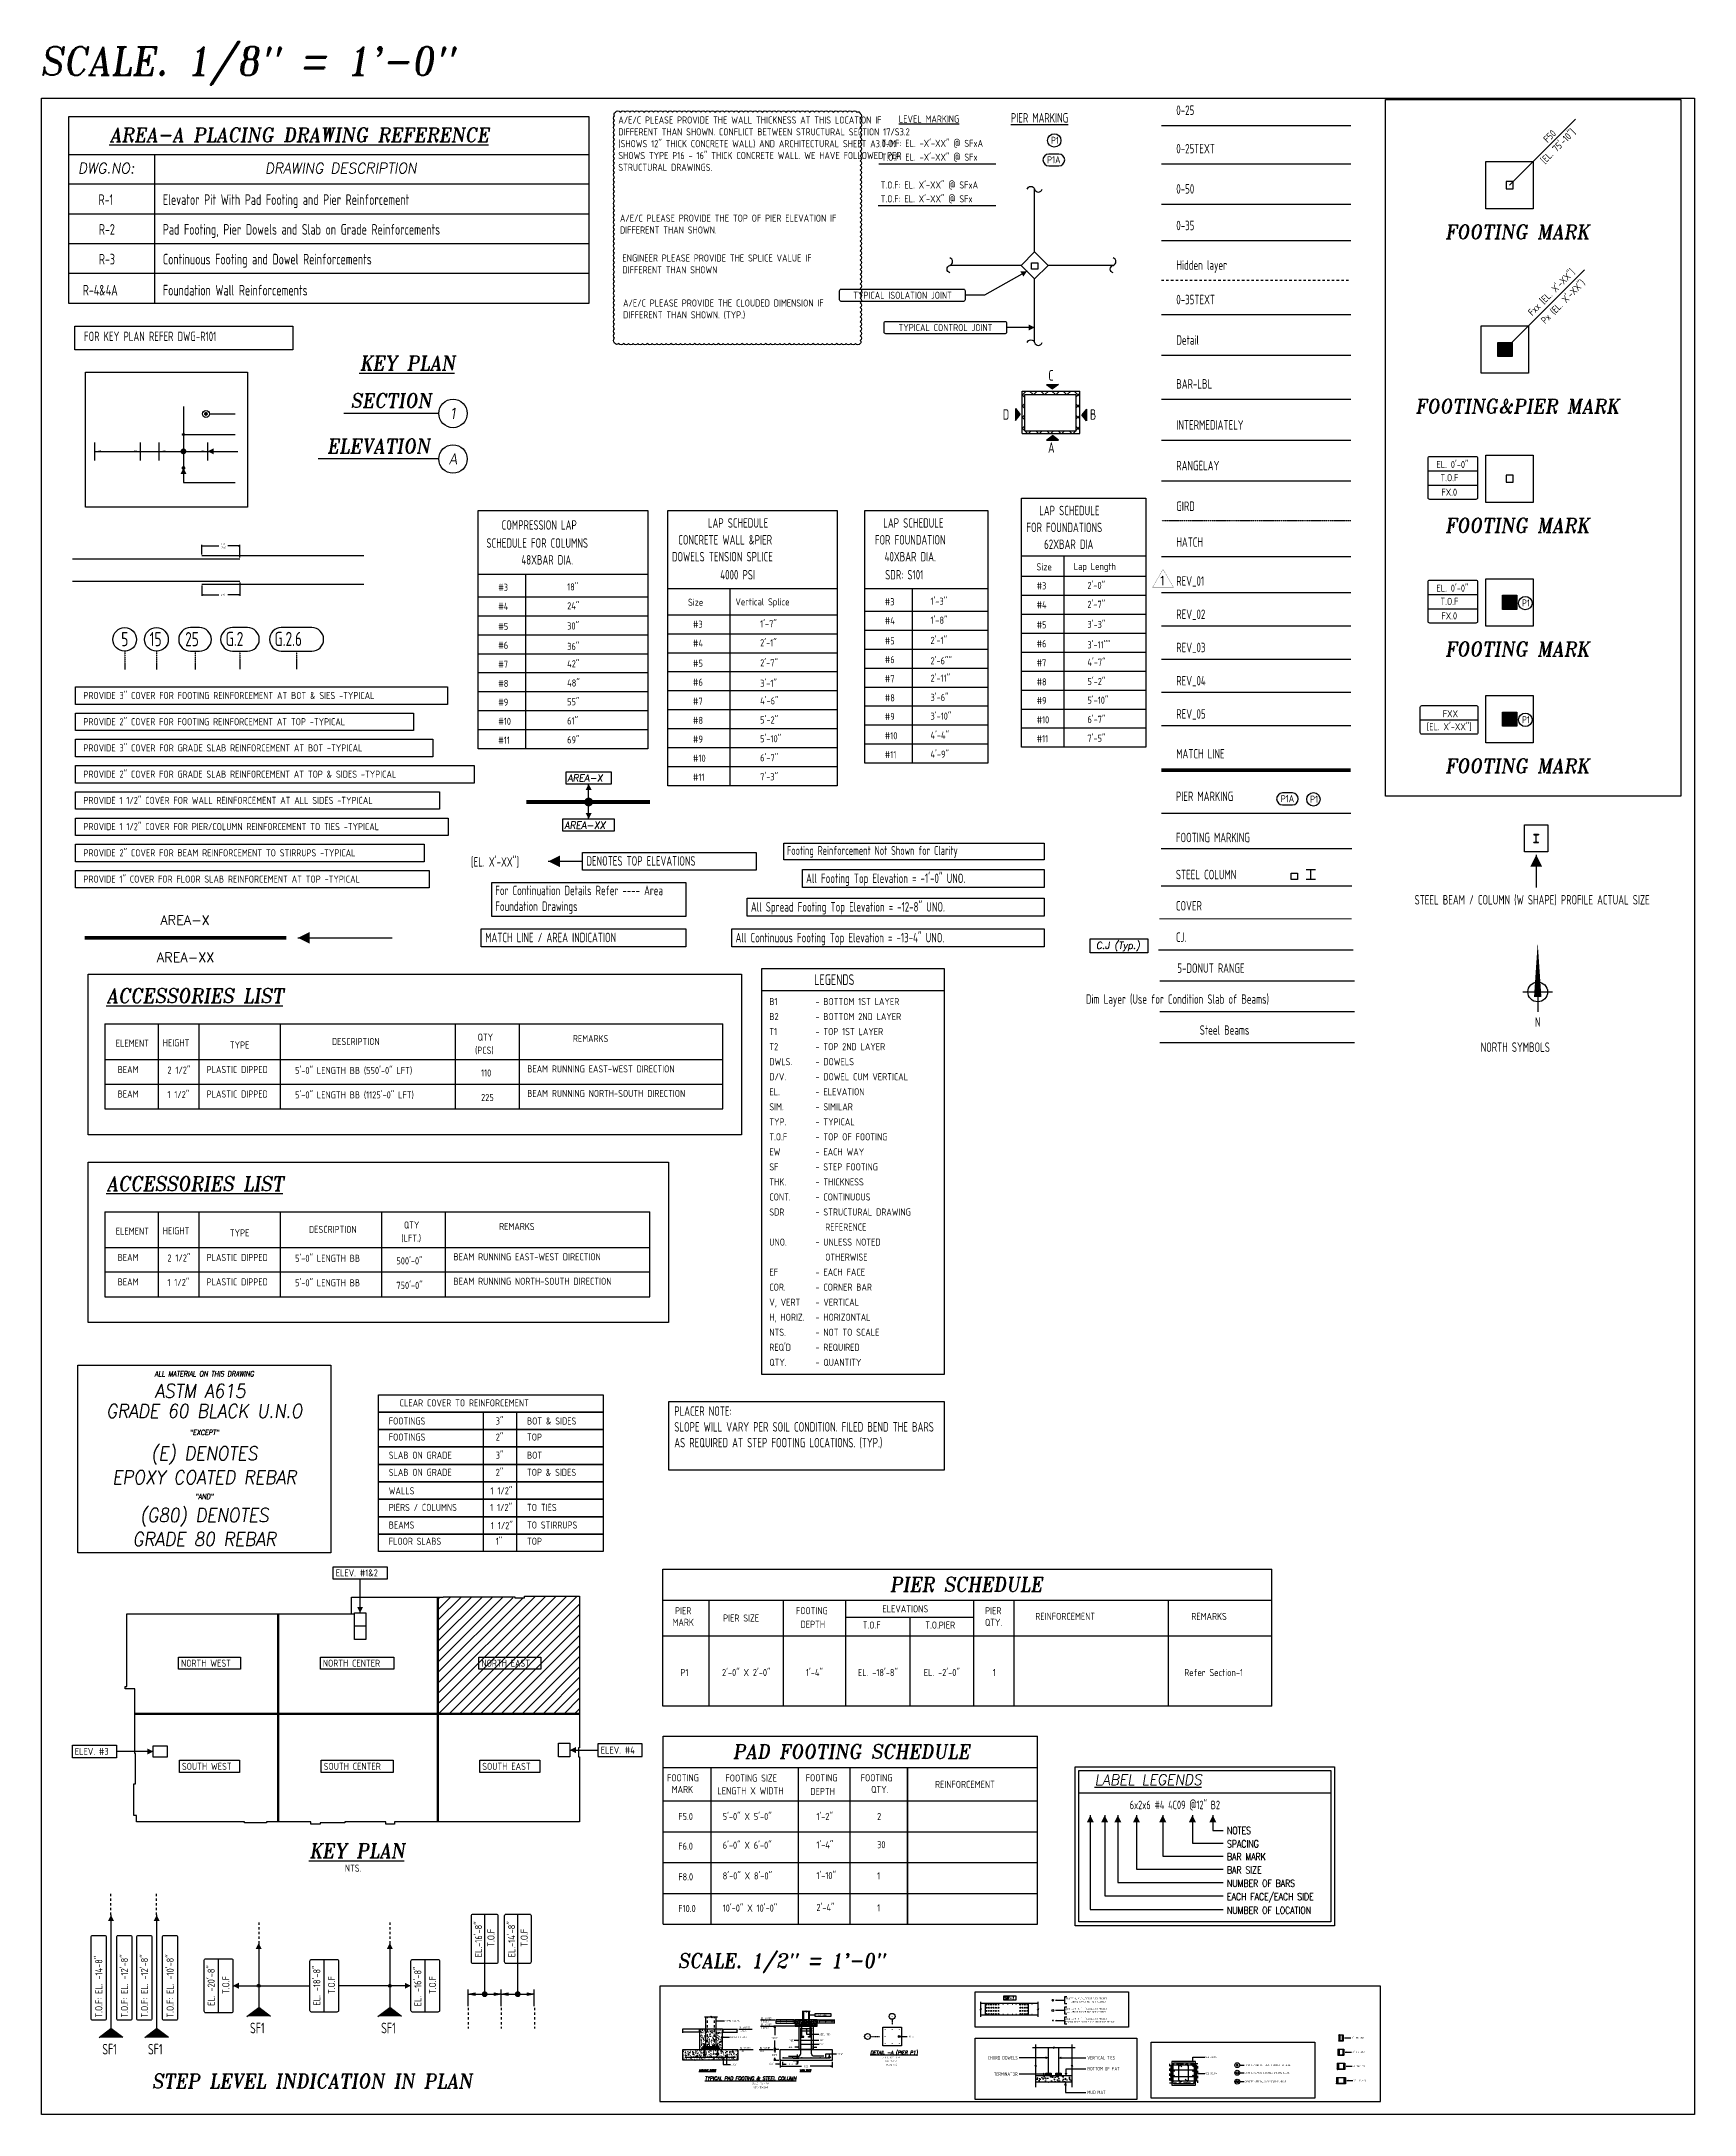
# Model space of a CAD drawing. Header units: inches. Extents: x -3675 to 11984, y -3832 to 1837.
# Drawn here: x -3122 to -1026, y -2273 to 355 of the extents above; entities that cross this region are included whole.
import ezdxf
from ezdxf.enums import TextEntityAlignment as Align

# ---------------------------------------------------------------- set-up
doc = ezdxf.new("R2010")
doc.units = ezdxf.units.IN
doc.header["$MEASUREMENT"] = 0
doc.linetypes.add('HIDDEN', pattern=[6, 3, -3])
doc.linetypes.add('PHANTOM', pattern=[2.5, 1.25, -0.25, 0.25, -0.25, 0.25, -0.25])
doc.layers.get('0').update_dxf_attribs({"linetype": 'CONTINUOUS'})
doc.layers.get('Defpoints').update_dxf_attribs({"linetype": 'CONTINUOUS'})
for name, color, linetype in [('#11 BAR 1 FOOT ABOVE TOP FTG', 1, 'CONTINUOUS'), ('#11 BAR 2 FOOT ABOVE TOP FTG', 2, 'CONTINUOUS'), ('#6@12 SHEAR WALL VERT', 170, 'CONTINUOUS'), ('0-25', 7, 'CONTINUOUS'), ('0-25TEXT', 7, 'CONTINUOUS'), ('0-35', 3, 'CONTINUOUS'), ('0-35TEXT', 3, 'CONTINUOUS'), ('0-50', 10, 'CONTINUOUS'), ('5', 4, 'CONTINUOUS'), ('50', 1, 'CONTINUOUS'), ('BAR-LBL', 2, 'CONTINUOUS'), ('BARLIST', 7, 'CONTINUOUS'), ('C.J', 5, 'CONTINUOUS'), ('COLUMN', 1, 'CONTINUOUS'), ('DETAIL', 83, 'CONTINUOUS'), ('FOOTING MARK', 3, 'CONTINUOUS'), ('GRID', 8, 'PHANTOM'), ('Hatch', 253, 'CONTINUOUS'), ('Hgblock', 7, 'CONTINUOUS'), ('hidden', 7, 'HIDDEN'), ('INTERMEDIATERANGELAY', 7, 'CONTINUOUS'), ('MATCH LINE', 7, 'CONTINUOUS'), ('PIER MARK', 83, 'CONTINUOUS'), ('RANGELAY', 7, 'CONTINUOUS'), ('REBARS', 4, 'CONTINUOUS'), ('REV_02', 30, 'CONTINUOUS'), ('REV_04', 171, 'CONTINUOUS'), ('REV_05', 212, 'CONTINUOUS'), ('REV_1', 150, 'CONTINUOUS'), ('Steel Beams', 252, 'CONTINUOUS'), ('STEEL COLUMN', 171, 'CONTINUOUS'), ('TITLE_BORDER', 7, 'CONTINUOUS')]:
    doc.layers.add(name, color=color, linetype=linetype)
doc.layers.add('COVER', color=6, linetype='CONTINUOUS', lineweight=0, plot=False)
doc.layers.add('Dim', color=30, linetype='CONTINUOUS', plot=False)
doc.layers.add('REV_03', color=7, linetype='CONTINUOUS', true_color=0x9c38ff)
doc.styles.add('AR', font='ARCHQUIK.shx', dxfattribs={"width": 0.8})
doc.styles.add('ATTR', font='romans.shx', dxfattribs={"width": 0.8, "height": 1.8645})
doc.styles.add('ROMANT', font='romant')
doc.dimstyles.new('CADS_DIM_48', dxfattribs={"dimscale": 48, "dimtxt": 0.09375, "dimasz": 0.09375, "dimexe": 0.0625, "dimexo": 0.0625, "dimgap": 0.09375, "dimtad": 0, "dimtih": 1, "dimtoh": 1, "dimzin": 1, "dimdsep": 46, "dimlunit": 4, "dimtxsty": 'AR', "dimblk": 'CLOSED', "dimcen": 0.1875, "dimadec": 0, "dimazin": 0, "dimtfac": 1, "dimtofl": 0, "dimtmove": 0, "dimatfit": 1, "dimldrblk": 'DOTBLANK', "dimfxl": 1, "dimtzin": 0, "dimarcsym": 0})
pattern_1 = [(45, (-1183.1993, 2394.7812), (-0.8838835, 0.8838835), []), (135, (-1183.1993, 2394.7812), (-0.8838835, -0.8838835), [])]

msp = doc.modelspace()

# ---------------------------------------------------------------- texts
at = {"color": 7, "linetype": 'Continuous', "style": 'ROMANT', "oblique": 9, "width": 0.95}
for s, height, p in [('SCALE. 1/8" = 1\'-0"', 36, (-3123.85414, 312.4316)), ('%%UAREA-A PLACING DRAWING REFERENCE', 18, (-3035.35012, 228.00194)), ('DWG.NO:', 13.5, (-3075.46617, 187.91156)), ('DRAWING DESCRIPTION', 13.5, (-2838.51953, 187.91156)), ('AREA-X', 9, (-2455.0658, -582.94901)), ('AREA-XX', 9, (-2458.93499, -642.75761)), ('SCALE. 1/2" = 1\'-0"', 18, (-2315.26796, -2086.6985)), ('SW-1', 3.375, (-1901.31834, -2126.81524)), ('STEP LEVEL INDICATION IN PLAN', 18, (-2981.99949, -2239.42416)), ('%%UWITHOUT PIERS', 2.25, (-2288.25359, -2217.9285)), ('%%UTYPICAL PAD FOOTING & STEEL COLUMN', 4.5, (-2280.81327, -2229.24886))]:
    msp.add_text(s, height=height, dxfattribs=at).set_placement(p)
at = {"linetype": 'Continuous', "style": 'ROMANT', "oblique": 9, "width": 0.95}
for s, p in [('FOOTING MARK', (-1251.41294, 105.00478)), ('FOOTING&PIER MARK', (-1251.41294, -116.12456)), ('FOOTING MARK', (-1251.41294, -267.15743)), ('FOOTING MARK', (-1251.41294, -423.97156)), ('FOOTING MARK', (-1251.41294, -571.95425)), ('PIER SCHEDULE', (-1949.84536, -1609.71899)), ('PAD FOOTING SCHEDULE', (-2095.39785, -1821.57545))]:
    msp.add_text(s, height=18, dxfattribs=at).set_placement(p, align=Align.CENTER)
at = {"color": 7, "linetype": 'Continuous', "style": 'ROMANT', "oblique": 9, "width": 0.95}
for s, height, p in [('%%UKEY PLAN', 18, (-2658.00792, -61.44225)), ('C.J (Typ.)', 9, (-1757.17163, -794.9481)), ('%%UKEY PLAN', 18, (-2721.85297, -1947.38765)), ('%%UDETAIL -A (PIER P1)', 4.5, (-2041.00099, -2196.35735)), ('%%UWITH PIER', 2.25, (-2153.37298, -2217.9285))]:
    msp.add_text(s, height=height, dxfattribs=at).set_placement(p, align=Align.CENTER)
at = {"color": 7, "linetype": 'Continuous', "style": 'ROMANT'}
for s, p in [('AREA-X', (-2939.6794, -764.57179)), ('AREA-XX', (-2938.95184, -811.84844))]:
    msp.add_text(s, height=12, dxfattribs=at).set_placement(p, align=Align.CENTER)
at = {"linetype": 'Continuous', "style": 'ROMANT', "oblique": 9, "width": 0.95}
for p in [(-3039.40032, -863.47253), (-3039.40032, -1101.65447)]:
    msp.add_text('%%UACCESSORIES LIST', height=18, dxfattribs=at).set_placement(p)
at = {"layer": '0-25', "style": 'AR', "width": 0.8}
msp.add_text('0-25', height=12.02087, dxfattribs=at).set_placement((-1683.29058, 262.08876))
at = {"layer": '0-25TEXT', "style": 'AR', "width": 0.8}
for s, height, p in [('0-25TEXT', 12.02087, (-1683.29058, 213.40454)), ("ADD'L. TIES", 2.25, (-2135.44392, -2172.27207)), ('TIES', 2.25, (-2135.44392, -2179.72515)), ('D/V.', 2.25, (-2135.44392, -2184.86028)), ('B EW', 2.25, (-2112.84521, -2197.03466)), ('B EW', 2.25, (-2247.29792, -2210.43962))]:
    msp.add_text(s, height=height, dxfattribs=at).set_placement(p)
at = {"layer": '0-35', "style": 'AR', "width": 0.8}
for s, p in [('R-1', (-3049.34492, 148.06137)), ('Elevator Pit With Pad Footing and Pier Reinforcement', (-2967.87781, 148.06137)), ('R-2', (-3048.93305, 110.31697)), ('Pad Footing, Pier Dowels and Slab on Grade Reinforcements', (-2967.87781, 110.31697)), ('R-3', (-3048.93305, 72.57256)), ('Continuous Footing and Dowel Reinforcements', (-2967.87781, 72.57256)), ('R-4&4A', (-3069.37387, 33.22418)), ('Foundation Wall Reinforcements', (-2967.87781, 33.22418))]:
    msp.add_text(s, height=13.5, dxfattribs=at).set_placement(p)
at = {"layer": '0-35TEXT', "style": 'AR', "width": 0.8}
for s, height, p in [('%%ULEVEL MARKING', 9, (-2034.98593, 252.46974)), ('T.O.F: EL. -X\'-XX" @ SFxA', 9, (-2056.86467, 221.61244)), ('T.O.F: EL. -X\'-XX" @ SFx', 9, (-2056.86467, 204.07604)), ('T.O.F: EL. X\'-XX" @ SFxA', 9, (-2057.98648, 168.8386)), ('T.O.F: EL. X\'-XX" @ SFx', 9, (-2057.98648, 151.30221)), ('0-35', 12.02087, (-1683.29058, 115.98327)), ('0-35TEXT', 12.02087, (-1683.29058, 22.0999)), ('C', 13.46625, (-1845.43812, -74.79429)), ('D', 13.49966, (-1903.11669, -124.36951)), ('B', 13.49966, (-1792.61363, -124.36951)), ('A', 13.49966, (-1845.86505, -166.28545)), ('LAP SCHEDULE', 12.0208696, (-1857.10547, -245.39605)), ('COMPRESSION LAP', 12.0208696, (-2538.45047, -263.67283)), ('LAP SCHEDULE', 12.0208696, (-2277.06534, -261.14294)), ('LAP SCHEDULE', 12.0208696, (-2054.7542, -261.14294)), ('FOR FOUNDATIONS', 12.0208696, (-1873.28837, -266.76649)), ('SCHEDULE FOR COLUMNS', 12.0208696, (-2557.75092, -286.5612)), ('CONCRETE WALL &PIER', 12.0208696, (-2314.64795, -282.51337)), ('FOR FOUNDATION', 12.0208696, (-2065.36059, -282.51337)), ('62XBAR DIA', 12.02087, (-1850.84153, -288.13691)), ('48XBAR DIA.', 12.0208696, (-2513.44212, -307.93163)), (' DOWELS TENSION SPLICE', 12.0208696, (-2327.83887, -303.88381)), ('4000 PSI', 12.02087, (-2261.36181, -326.78403)), ('40XBAR DIA.', 12.0208696, (-2053.01996, -303.88381)), ('SDR: S101', 12.02087, (-2052.32348, -326.78403)), ('Size', 9.015652, (-1860.37618, -315.28369)), ('#3', 9.015652, (-2542.67802, -341.2703)), ('#3', 9.015652, (-1860.37618, -339.32543)), ('#4', 9.015652, (-2542.67802, -365.31204)), ('Size', 9.015652, (-2302.20766, -360.15229)), ('#3', 9.015652, (-2052.74769, -359.49773)), ('#4', 9.015652, (-1860.37618, -363.36717)), ('#5', 9.015652, (-2542.67802, -390.76372)), ('#3', 9.015652, (-2295.8769, -388.10154)), ('#4', 9.015652, (-2052.74769, -383.53947)), ('#5', 9.015652, (-1860.37618, -388.81884)), ('#6', 9.015652, (-2542.67802, -414.67115)), ('#4', 9.015652, (-2295.8769, -412.14328)), ('#5', 9.015652, (-2052.74769, -408.99114)), ('#6', 9.015652, (-1860.37618, -412.72627)), ('#7', 9.015652, (-2542.67802, -438.80713)), ('#5', 9.015652, (-2295.8769, -437.59495)), ('#6', 9.015652, (-2052.74769, -432.89857)), ('#7', 9.015652, (-1860.37618, -436.86226)), ('PROVIDE 3" COVER FOR FOOTING REINFORCEMENT AT BOT & SIES -TYPICAL', 9, (-3068.51267, -478.34254)), ('#8', 9.015652, (-2542.67802, -463.06733)), ('#6', 9.015652, (-2295.8769, -461.50238)), ('#7', 9.015652, (-2052.74769, -457.03456)), ('#8', 9.015652, (-2052.74769, -481.29475)), ('#8', 9.015652, (-1860.37618, -461.12246)), ('#9', 9.015652, (-2542.67802, -486.8456)), ('#7', 9.015652, (-2295.8769, -485.63837)), ('#9', 9.015652, (-2052.74769, -505.07302)), ('#9', 9.015652, (-1860.37618, -484.90073)), ('PROVIDE 2" COVER FOR FOOTING REINFORCEMENT AT TOP -TYPICAL', 9, (-3068.51267, -511.59185)), ('#10', 9.015652, (-2542.67802, -511.13123)), ('#8', 9.015652, (-2295.8769, -509.89856)), ('#9', 9.015652, (-2295.8769, -533.67684)), ('#10', 9.015652, (-2052.74769, -529.35866)), ('#10', 9.015652, (-1860.37618, -509.18636)), ('#11', 9.015652, (-1860.37618, -533.17534)), ('PROVIDE 3" COVER FOR GRADE SLAB REINFORCEMENT AT BOT -TYPICAL', 9, (-3068.51267, -544.84116)), ('#11', 9.015652, (-2542.67802, -535.12022)), ('#10', 9.015652, (-2295.8769, -557.96247)), ('#11', 9.015652, (-2052.74769, -553.34764)), ('PROVIDE 2" COVER FOR GRADE SLAB REINFORCEMENT AT TOP & SIDES -TYPICAL', 9, (-3068.51267, -578.09047)), ('#11', 9.015652, (-2295.8769, -581.95145)), ('PROVIDE 1 1/2" COVER FOR WALL REINFORCEMENT AT ALL SIDES -TYPICAL', 9, (-3068.51267, -611.33978)), ('PROVIDE 1 1/2" COVER FOR PIER/COLUMN REINFORCEMENT TO TIES -TYPICAL', 9, (-3068.51267, -644.58909)), ('PROVIDE 2" COVER FOR BEAM REINFORCEMENT TO STIRRUPS -TYPICAL', 9, (-3068.51267, -677.8384)), ('[EL. X\'-XX"]', 12, (-2577.20303, -690.84489)), ('DENOTES TOP ELEVATIONS', 12, (-2431.02753, -689.58123)), ('Footing Reinforcement Not Shown for Clarity', 11.2497187, (-2176.87729, -675.97242)), ('PROVIDE 1" COVER FOR FLOOR SLAB REINFORCEMENT AT TOP -TYPICAL', 9, (-3068.51267, -711.08771)), ('All Footing Top Elevation = -1\'-0" UNO.', 12, (-2152.58952, -711.57917)), ('All Spread Footing Top Elevation = -12-8" UNO.', 12, (-2222.52103, -747.82071)), ('MATCH LINE / AREA INDICATION', 12, (-2559.31913, -786.60909)), ('All Continuous Footing Top Elevation = -13-4" UNO.', 12, (-2241.94937, -786.84384)), ('B1', 9, (-2199.14629, -866.36793)), ('- BOTTOM 1ST LAYER', 9, (-2140.75299, -866.36793)), ('B2', 9, (-2199.14629, -885.42505)), ('- BOTTOM 2ND LAYER', 9, (-2140.75299, -885.42505)), ('ELEMENT', 8.999775, (-3027.71331, -919.17271)), ('HEIGHT', 8.999775, (-2968.14415, -918.77416)), ('TYPE', 8.999775, (-2882.99872, -921.43207)), ('DESCRIPTION', 8.999775, (-2753.61241, -917.00227)), ('(PCS)', 8.999775, (-2572.16993, -928.08018)), ('QTY', 8.999775, (-2568.91734, -911.4531)), ('REMARKS', 8.999775, (-2448.15446, -913.28729)), ('T1', 9, (-2199.14629, -904.48217)), ('T2', 9, (-2199.14629, -923.5393)), ('- TOP 1ST LAYER', 9, (-2140.75299, -904.48217)), ('- TOP 2ND LAYER', 9, (-2140.75299, -923.5393)), ('NORTH SYMBOLS', 12, (-1297.43829, -925.65415)), ('2 1/2"', 8.999775, (-2962.09909, -953.25873)), ('PLASTIC DIPPED', 8.999775, (-2912.41585, -952.54687)), ('5\'-0" LENGTH BB (550\'-0" LFT)', 8.999775, (-2800.32932, -953.69379)), ('BEAM RUNNING EAST-WEST DIRECTION', 8.999775, (-2506.04894, -951.77968)), ('DWLS.', 9, (-2199.14629, -942.59642)), ('- DOWELS', 9, (-2140.75299, -942.59642)), ('110', 8.999775, (-2564.53461, -956.92905)), ('D/V.', 9, (-2199.14629, -961.65354)), ('EL.', 9, (-2199.14629, -980.71066)), ('- DOWEL CUM VERTICAL', 9, (-2140.75299, -961.65354)), ('- ELEVATION', 9, (-2140.75299, -980.71066)), ('1 1/2"', 8.999775, (-2962.09909, -984.30237)), ('PLASTIC DIPPED', 8.999775, (-2912.41585, -983.59051)), ('5\'-0" LENGTH BB (1125\'-0" LFT)', 8.999775, (-2800.32932, -984.73743)), ('225', 8.999775, (-2564.53461, -987.97269)), ('BEAM RUNNING NORTH-SOUTH DIRECTION', 8.999775, (-2506.04894, -982.82332)), ('SIM.', 9, (-2199.14629, -999.76778)), ('- SIMILAR', 9, (-2140.75299, -999.76778)), ('TYP.', 9, (-2199.14629, -1018.8249)), ('- TYPICAL', 9, (-2140.75299, -1018.8249)), ('T.O.F', 9, (-2199.14629, -1037.88202)), ('EW', 9, (-2199.14629, -1056.93914)), ('- TOP OF FOOTING', 9, (-2140.75299, -1037.88202)), ('- EACH WAY', 9, (-2140.75299, -1056.93914)), ('SF', 9, (-2199.14629, -1075.99626)), ('- STEP FOOTING', 9, (-2140.75299, -1075.99626)), ('THK.', 9, (-2199.14629, -1095.05338)), ('- THICKNESS', 9, (-2140.75299, -1095.05338)), ('SDR', 9, (-2199.14629, -1133.16762)), ('CONT.', 9, (-2199.14629, -1114.1105)), ('- CONTINUOUS', 9, (-2140.75299, -1114.1105)), ('- STRUCTURAL DRAWING', 9, (-2140.75299, -1133.16762)), ('ELEMENT', 8.999775, (-3027.71331, -1157.35465)), ('HEIGHT', 8.999775, (-2968.14415, -1156.9561)), ('TYPE', 8.999775, (-2882.99872, -1159.61401)), ('DESCRIPTION', 8.999775, (-2782.77719, -1155.18421)), ('(LFT.)', 8.999775, (-2665.62992, -1166.26212)), ('QTY', 8.999775, (-2662.37733, -1149.63505)), ('REMARKS', 8.999775, (-2541.61445, -1151.46923)), ('REFERENCE', 9, (-2128.34145, -1152.22474)), ('2 1/2"', 8.999775, (-2962.09909, -1191.44067)), ('PLASTIC DIPPED', 8.999775, (-2912.41585, -1190.72881)), ('5\'-0" LENGTH BB', 8.999775, (-2800.32932, -1191.87573)), ('BEAM RUNNING EAST-WEST DIRECTION', 8.999775, (-2599.50893, -1189.96162)), ('UNO.', 9, (-2199.14629, -1171.28186)), ('- UNLESS NOTED', 9, (-2140.75299, -1171.28186)), ('OTHERWISE', 9, (-2128.34145, -1190.33898)), ('500\'-0"', 8.999775, (-2671.91422, -1195.11099)), ('EF', 9, (-2199.14629, -1209.3961)), ('- EACH FACE', 9, (-2140.75299, -1209.3961)), ('1 1/2"', 8.999775, (-2962.09909, -1222.48432)), ('PLASTIC DIPPED', 8.999775, (-2912.41585, -1221.77245)), ('5\'-0" LENGTH BB', 8.999775, (-2800.32932, -1222.91937)), ('750\'-0"', 8.999775, (-2671.91422, -1226.15464)), ('BEAM RUNNING NORTH-SOUTH DIRECTION', 8.999775, (-2599.50893, -1221.00526)), ('COR.', 9, (-2199.14629, -1228.45322)), ('- CORNER BAR', 9, (-2140.75299, -1228.45322)), ('V, VERT', 9, (-2199.14629, -1247.51035)), ('H, HORIZ.', 9, (-2199.14629, -1266.56747)), ('- VERTICAL', 9, (-2140.75299, -1247.51035)), ('- HORIZONTAL', 9, (-2140.75299, -1266.56747)), ('NTS.', 9, (-2199.14629, -1285.62459)), ('- NOT TO SCALE', 9, (-2140.75299, -1285.62459)), ("REQ'D", 9, (-2199.14629, -1304.68171)), ('- REQUIRED', 9, (-2140.75299, -1304.68171)), ('QTY.', 9, (-2199.14629, -1323.73883)), ('- QUANTITY', 9, (-2140.75299, -1323.73883)), ('CLEAR COVER TO REINFORCEMENT', 9, (-2667.79056, -1375.19547)), ('FOOTINGS', 9, (-2681.56738, -1398.11013)), ('3"', 9, (-2545.98248, -1398.11013)), ('BOT & SIDES', 9, (-2506.31501, -1398.11013)), ('FOOTINGS', 9, (-2681.56738, -1418.45932)), ('2"', 9, (-2545.98248, -1418.45932)), ('TOP', 9, (-2506.31501, -1418.45932)), ('SLAB ON GRADE', 9, (-2681.56738, -1441.48703)), ('3"', 9, (-2545.98248, -1441.48703)), ('BOT', 9, (-2506.31501, -1441.48703)), ('SLAB ON GRADE', 9, (-2681.56738, -1463.21186)), ('2"', 9, (-2545.98248, -1463.21186)), ('TOP & SIDES', 9, (-2506.31501, -1463.21186)), ('WALLS', 9, (-2681.56738, -1486.6011)), ('1 1/2"', 9, (-2552.90608, -1507.6381)), ('1 1/2"', 9, (-2552.59025, -1486.6011)), ('PIERS / COLUMNS', 9, (-2681.56738, -1507.6381)), ('BEAMS', 9, (-2681.56738, -1529.97799)), ('1 1/2"', 9, (-2552.03453, -1530.73504)), ('TO TIES', 9, (-2506.31501, -1507.6381)), ('TO STIRRUPS', 9, (-2506.31501, -1529.97799)), ('FLOOR SLABS', 9, (-2681.56738, -1550.58069)), ('1"', 9, (-2545.98248, -1550.58069)), ('TOP', 9, (-2506.31501, -1550.58069)), ('ELEV. #1&2', 9, (-2748.76527, -1590.72356)), ('ELEVATIONS', 9, (-2055.91133, -1636.2384)), ('MARK', 9, (-2321.86409, -1653.34083)), ('PIER', 9, (-2318.69375, -1638.55923)), ('PIER SIZE', 9, (-2257.66549, -1647.86965)), ('FOOTING', 9, (-2165.43619, -1638.55923)), ('DEPTH', 9, (-2159.53744, -1655.85898)), ('T.O.F', 9, (-2080.71825, -1656.79495)), ('T.O.PIER ', 9, (-2001.44335, -1656.79495)), ('QTY.', 9, (-1925.83721, -1653.34083)), ('PIER', 9, (-1925.63858, -1638.55923)), ('REINFORCEMENT', 9, (-1862.05466, -1645.80337)), ('REMARKS', 9, (-1664.26656, -1645.80337)), ('NORTH WEST', 9, (-2944.84739, -1705.12746)), ('NORTH CENTER', 9, (-2765.0966, -1705.12746)), ('NORTH EAST', 9, (-2564.04764, -1705.12746)), ('1\'-4"', 9, (-2152.72736, -1716.91712)), ('1', 9, (-1915.92373, -1717.01688)), ('Refer Section-1', 9, (-1673.20023, -1717.01688)), ('ELEV. #3', 9, (-3079.49991, -1817.06388)), ('ELEV. #4', 9, (-2412.84653, -1815.29283)), ('SOUTH WEST', 9, (-2943.73014, -1835.92038)), ('SOUTH CENTER', 9, (-2763.97935, -1835.92038)), ('SOUTH EAST', 9, (-2563.05454, -1835.92038)), ('FOOTING', 9, (-2328.80626, -1850.41569)), ('MARK', 9, (-2322.90751, -1865.19729)), ('LENGTH X WIDTH', 9, (-2264.95275, -1867.05924)), ('FOOTING SIZE', 9, (-2254.77436, -1850.72163)), ('FOOTING', 9, (-2153.0715, -1850.41569)), ('DEPTH', 9, (-2147.17274, -1867.71544)), ('FOOTING', 9, (-2083.37485, -1850.41569)), ('QTY.', 9, (-2070.09339, -1865.19729)), ('REINFORCEMENT', 9, (-1989.17752, -1858.76529)), ('5\'-0" X 5\'-0"', 9, (-2258.27257, -1899.47455)), ('1\'-2"', 9, (-2139.49216, -1899.47455)), ('2', 9, (-2062.50999, -1899.47455)), ('6\'-0" X 6\'-0"', 9, (-2258.27257, -1935.91851)), ('1\'-4"', 9, (-2139.49216, -1935.61937)), ('30', 9, (-2062.50999, -1935.18375)), ('NTS.', 9, (-2737.21152, -1964.93591)), ('8\'-0" X 8\'-0"', 9, (-2258.27257, -1974.8193)), ('1\'-10"', 9, (-2139.49216, -1974.37298)), ('1', 9, (-2062.50999, -1974.75035)), ('10\'-0" X 10\'-0"', 9, (-2258.27257, -2015.59053)), ('2\'-4"', 9, (-2139.49216, -2014.88427)), ('1', 9, (-2062.50999, -2015.4523)), ('_\'-__" ABOVE TOP OF MAT WITH COUPLER', 2.25, (-1824.15712, -2130.96446)), ('DENOTES #_ X _\'-__" DOWELS TO PROJECT', 2.25, (-1824.15712, -2126.96446)), ('STEEL COLUMN', 2.25, (-2254.77831, -2155.30869)), ('T.O.SOG', 2.25, (-2209.45125, -2155.95774)), ('EL. VARIES', 2.25, (-2209.45125, -2151.95774)), ('Steel Column', 2.25, (-2139.88552, -2147.59293)), ('_\'-__" ABOVE TOP OF MAT WITH COUPLER', 2.25, (-1824.15712, -2143.844)), ('TENSION SPLICE CLASS B LAP ABOVE TOP OF MAT', 2.25, (-1824.15712, -2156.55196)), ('DENOTES #_ X _\'-__" DOWELS TO PROJECT', 2.25, (-1824.15712, -2139.844)), ('DENOTES #_ X _\'-__" DOWELS TO PROJECT', 2.25, (-1824.15712, -2152.55196)), ('SF1', 13.499662, (-2857.45091, -2169.88623)), ('SF1', 13.499662, (-2691.21059, -2169.88623)), ('CONCRETE COVER', 2.25, (-2248.70225, -2175.82729)), ('T.O.SOG', 2.25, (-2237.01184, -2167.68352)), ('EL. VARIES', 2.25, (-2237.01184, -2163.68352)), ('T.O.PIER', 2.25, (-2209.45125, -2163.96062)), ('EL. VARIES', 2.25, (-2209.45125, -2159.96062)), ('DWLS.', 2.249944, (-2023.33494, -2175.03011)), ('6" THK. CMU', 2.25, (-1460.87052, -2176.74626)), ('SF1', 13.499662, (-3044.69525, -2196.70588)), ('SF1', 13.499662, (-2986.77557, -2196.70588)), ('T.O.F', 2.25, (-2236.15539, -2193.55272)), ('EL. VARIES', 2.25, (-2236.15539, -2189.55272)), ('T.O.F', 2.25, (-2211.10636, -2193.55272)), ('EL. VARIES', 2.25, (-2211.10636, -2189.55272)), ('SCALE. 1/2" = 1\'-0"', 2.2499437, (-2055.71571, -2201.60243)), ('SDR: 10/S3.2', 2.2499437, (-2052.19376, -2206.29742)), ('VERTICAL TIES', 4.4998875, (-1795.95426, -2203.17213)), ('COL. ABOVE', 2.249944, (-1646.17596, -2201.12911)), ('8" THK. CMU', 2.25, (-1460.12052, -2194.75025)), ('SCALE : 1/2 =1\'-0"', 2.25, (-2221.0828, -2234.45733)), ("(REQ'D X 6)", 2.2499437, (-2050.9803, -2210.83629)), ('BOTTOM OF MAT', 4.4998875, (-1795.95426, -2216.99726)), ('COL. BELOW', 2.249944, (-1646.17596, -2221.71976)), ('DENOTES VERTICAL BARS TERMINATE AT SLAB.', 2.2499437, (-1596.06211, -2211.32068)), ('DENOTES SEPARATE DOWELS SPLICING ABOVE.', 2.2499437, (-1596.06211, -2220.98667)), ('DENOTES VERTICAL BARS SPLICING ABOVE.', 2.2499437, (-1596.06211, -2232.21522)), ('10" THK. CMU', 2.25, (-1459.37052, -2212.75424)), ('12" THK. CMU', 2.25, (-1458.62052, -2230.75823)), ('SDR : 1&4/S6-1', 2.25, (-2219.14141, -2239.44899)), ('MUD MAT', 4.499887, (-1795.95426, -2246.95475))]:
    msp.add_text(s, height=height, dxfattribs=at).set_placement(p)
at = {"layer": '0-35TEXT', "color": 1, "style": 'AR', "width": 0.8}
for s, height, p in [('Lap Length', 9.015652, (-1813.22098, -314.74957)), ('18"', 9.015652, (-2455.41887, -340.73618)), ('2\'-0"', 9.015652, (-1795.98075, -338.79131)), ('24"', 9.015652, (-2455.41887, -364.77792)), ('Vertical Splice', 9.0156522, (-2242.11935, -359.61817)), ('1\'-3"', 9.015652, (-1994.85296, -358.96361)), ('2\'-7"', 9.015652, (-1795.98075, -362.83305)), ('30"', 9.015652, (-2455.41887, -390.2296)), ('1\'-7"', 9.015652, (-2210.78599, -387.56742)), ('1\'-8"', 9.015652, (-1994.85296, -383.00535)), ('3\'-3"', 9.015652, (-1795.98075, -388.28472)), ('36"', 9.015652, (-2455.41887, -416.13114)), ('2\'-1"', 9.015652, (-2210.78599, -411.60916)), ('2\'-1"', 9.015652, (-1994.85296, -408.45702)), ('3\'-11""', 9.015652, (-1795.98075, -414.18627)), ('42"', 9.015652, (-2455.41887, -438.27301)), ('2\'-7"', 9.015652, (-2210.78599, -437.06083)), ('2\'-6""', 9.015652, (-1994.85296, -434.35856)), ('2\'-11"', 9.015652, (-1994.85296, -456.50044)), ('4\'-7"', 9.015652, (-1795.98075, -436.32814)), ('48"', 9.015652, (-2455.41887, -462.53321)), ('3\'-1"', 9.015652, (-2210.78599, -462.96238)), ('3\'-6"', 9.015652, (-1994.85296, -480.76063)), ('5\'-2"', 9.015652, (-1795.98075, -460.58834)), ('55"', 9.015652, (-2455.41887, -486.31148)), ('4\'-6"', 9.015652, (-2210.78599, -485.10425)), ('5\'-2"', 9.015652, (-2210.78599, -509.36445)), ('3\'-10"', 9.015652, (-1994.85296, -504.53891)), ('5\'-10"', 9.015652, (-1795.98075, -484.36661)), ('6\'-7"', 9.015652, (-1795.98075, -508.65224)), ('61"', 9.015652, (-2455.41887, -510.59711)), ('69"', 9.015652, (-2455.41887, -534.5861)), ('5\'-10"', 9.015652, (-2210.78599, -533.14272)), ('4\'-4"', 9.015652, (-1994.85296, -528.82454)), ('7\'-5"', 9.015652, (-1795.98075, -532.64122)), ('6\'-7"', 9.015652, (-2210.78599, -557.42835)), ('4\'-9"', 9.015652, (-1994.85296, -552.81352)), ('7\'-3"', 9.015652, (-2210.78599, -581.41733))]:
    msp.add_text(s, height=height, dxfattribs=at).set_placement(p)
at = {"layer": '0-35TEXT', "color": 7, "style": 'AR', "width": 0.8}
msp.add_text('LEGENDS', height=13.499662, dxfattribs=at).set_placement((-2116.7907, -840.7748), align=Align.CENTER)
at = {"layer": '0-35TEXT', "style": 'AR', "width": 0.8}
for s, p in [('2\'-0" X 2\'-0"', (-2228.39674, -1717.01688)), ('EL. -18\'-8"', (-2061.52998, -1717.01688)), ('EL. -2\'-0"', (-1980.54584, -1717.01688))]:
    msp.add_text(s, height=9, dxfattribs=at).set_placement(p, align=Align.CENTER)
for s, height, p in [('PIER', 2.25, (-2168.47456, -2180.26523)), ('CHORD DOWELS', 4.4998875, (-1884.42605, -2203.17213)), ('TERMINATOR', 4.499887, (-1884.42605, -2223.82953))]:
    msp.add_text(s, height=height, dxfattribs=at).set_placement(p, align=Align.RIGHT)
at = {"layer": '0-35TEXT', "style": 'AR'}
for s, insert, char_height, width, attachment_point in [('For Continuation Details Refer ---- Area Foundation Drawings', (-2546.57307, -714.98834), 12, 237.6827586, 1), ('STEEL BEAM / COLUMN (W SHAPE) PROFILE ACTUAL SIZE', (-1232.22449, -726.8564), 12, 291.8808597, 2), ('BEAM', (-3025.21698, -943.55282), 8.999775, 116.5532141, 1), ('BEAM', (-3025.21698, -974.59647), 8.999775, 116.5532141, 1), ('BEAM', (-3025.21698, -1181.73477), 8.999775, 116.5532141, 1), ('BEAM', (-3025.21698, -1212.77841), 8.999775, 116.5532141, 1), ('PLACER NOTE: {\\L\\P}SLOPE WILL VARY PER SOIL CONDITION. FILED BEND THE BARS AS REQUIRED AT STEP FOOTING LOCATIONS. (TYP.)', (-2319.63632, -1375.0409), 12, 340.3044592, 1)]:
    msp.add_mtext(s, dxfattribs=dict(at, insert=insert, char_height=char_height, width=width, attachment_point=attachment_point))
at = {"layer": '0-50', "style": 'AR', "width": 0.8}
for s, height, p in [('0-50', 12.02087, (-1683.29058, 162.37808)), ('FOR KEY PLAN REFER DWG-R101', 12, (-3067.88101, -24.55691)), ('5', 18, (-3020.63969, -411.38484)), ('15', 18, (-2984.58829, -411.38484)), ('25', 18, (-2939.64235, -411.38484)), ('G.2', 18, (-2888.31078, -411.13386)), ('G.2.6', 18, (-2826.41449, -411.13386)), ('P1', 9, (-2311.88916, -1717.01688)), ('F5.0', 9, (-2314.58906, -1899.47455)), ('F6.0', 9, (-2314.58906, -1937.13748)), ('F8.0', 9, (-2314.58906, -1976.03826)), ('F10.0', 9, (-2314.58906, -2016.14743)), ('-', 4.5, (-2044.69112, -2150.69109)), ('-', 4.5, (-2075.52798, -2176.0673))]:
    msp.add_text(s, height=height, dxfattribs=at).set_placement(p)
at = {"layer": '5', "style": 'AR', "width": 0.8}
msp.add_text('5-DONUT RANGE', height=12, dxfattribs=at).set_placement((-1681.98163, -825.46182, -4.4))
at = {"layer": 'BAR-LBL', "style": 'AR', "width": 0.8}
msp.add_text('BAR-LBL', height=12.02087, dxfattribs=at).set_placement((-1683.29058, -84.85098))
at = {"layer": 'C.J', "style": 'AR', "width": 0.8}
msp.add_text('CJ.', height=12, dxfattribs=at).set_placement((-1683.75533, -786.22828, -4.4))
at = {"layer": 'COVER', "style": 'AR', "width": 0.8}
msp.add_text('COVER', height=12, dxfattribs=at).set_placement((-1683.75533, -746.45456, -4.4))
at = {"layer": 'DETAIL', "style": 'AR', "width": 0.8}
for s, p in [('TYPICAL ISOLATION JOINT', (-2030.25292, 29.01988)), ('TYPICAL CONTROL JOINT', (-1975.90012, -11.91622))]:
    msp.add_text(s, height=8.999775, dxfattribs=at).set_placement(p, align=Align.CENTER)
msp.add_text('Detail', height=12.02087, dxfattribs=at).set_placement((-1683.29058, -29.22963))
for s, p in [('T.O.F: EL. -14-8"', (-3044.66488, -2149.90787)), ('T.O.F: EL. -12\'-8"', (-3012.13809, -2149.90787)), ('T.O.F: EL. -12\'-8"', (-2986.7452, -2149.90787)), ('T.O.F: EL. -10\'-8"', (-2954.21841, -2149.90787))]:
    msp.add_text(s, height=8.999775, rotation=90, dxfattribs=at).set_placement(p)
at = {"layer": 'DETAIL', "char_height": 9, "attachment_point": 1, "style": 'AR'}
for s, insert, width in [('A/E/C PLEASE PROVIDE THE WALL THICKNESS AT THIS LOCATION IF DIFFERENT THAN SHOWN. CONFLICT BETWEEN STRUCTURAL SECTION 17/S3.2 (SHOWS 12" THICK CONCRETE WALL) AND ARCHITECTURAL SHEET A3.0-M SHOWS TYPE P16 - 16" THICK CONCRETE WALL. WE HAVE FOLLOWED PER STRUCTURAL DRAWINGS.', (-2390.55637, 260.20878), 305.9295977), ('A/E/C PLEASE PROVIDE THE TOP OF PIER ELEVATION IF DIFFERENT THAN SHOWN.', (-2388.50588, 135.75212), 227.603838), ('ENGINEER PLEASE PROVIDE THE SPLICE VALUE IF DIFFERENT THAN SHOWN', (-2385.3826, 85.24674), 227.603838), ('A/E/C PLEASE PROVIDE THE CLOUDED DIMENSION IF DIFFERENT THAN SHOWN. (TYP.)', (-2384.5434, 28.20337), 230.1531241)]:
    msp.add_mtext(s, dxfattribs=dict(at, insert=insert, width=width))
at = {"layer": 'Dim', "style": 'AR', "width": 0.8}
msp.add_text('Dim Layer (Use for Condition Slab of Beams)', height=12, dxfattribs=at).set_placement((-1797.85506, -864.69536, -4.4))
at = {"layer": 'FOOTING MARK', "style": 'AR', "width": 0.8}
msp.add_text('[EL. 75\'-10"]', height=8.999775, rotation=45, dxfattribs=at).set_placement((-1216.13046, 199.45733))
for s, rotation, p in [('F50', 45, (-1206.81504, 231.99732)), ('Fxx [EL. X\'-XX"]', 45, (-1204.58234, 34.27249)), ('EL.-16\'-8"', 90, (-2563.29956, -2050.67434)), ('T.O.F', 90, (-2547.45486, -2048.74674)), ('EL.-14\'-8"', 90, (-2521.27564, -2050.67434)), ('T.O.F', 90, (-2505.43094, -2048.74674)), ('EL. -20\'-8"', 90, (-2902.16848, -2109.25816)), ('T.O.F', 90, (-2883.60389, -2108.64157)), ('EL. -18\'-8"', 90, (-2768.2591, -2109.25816)), ('T.O.F', 90, (-2749.69451, -2108.64157)), ('EL. -16\'-8"', 90, (-2640.23949, -2110.44112)), ('T.O.F', 90, (-2621.6749, -2108.64157))]:
    msp.add_text(s, height=8.999775, rotation=rotation, dxfattribs=at).set_placement(p, align=Align.CENTER)
for s, p in [('EL. 0\'-0"', (-1333.20673, -185.49379)), ('T.O.F', (-1337.11219, -202.20839)), ('FX.0', (-1337.3085, -220.65516)), ('EL. 0\'-0"', (-1333.20673, -342.30793)), ('T.O.F', (-1337.11219, -359.02253)), ('FX.0', (-1337.3085, -377.4693)), ('FXX', (-1335.81236, -501.40913)), ('[EL. X\'-XX"]', (-1337.3085, -517.91163))]:
    msp.add_text(s, height=8.999775, dxfattribs=at).set_placement(p, align=Align.CENTER)
at = {"layer": 'GRID', "lineweight": -3, "style": 'AR', "width": 0.8}
msp.add_text('GIRD', height=12.02087, dxfattribs=at).set_placement((-1683.29058, -239.90453))
at = {"layer": 'Hatch', "style": 'AR', "width": 0.8}
msp.add_text('HATCH', height=12.02087, dxfattribs=at).set_placement((-1683.29058, -285.3885))
at = {"layer": 'hidden', "style": 'AR', "width": 0.8}
msp.add_text('Hidden layer', height=12.0208696, dxfattribs=at).set_placement((-1683.29058, 65.80717))
at = {"layer": 'INTERMEDIATERANGELAY', "style": 'AR', "width": 0.8}
msp.add_text('INTERMEDIATELY', height=12.0208696, dxfattribs=at).set_placement((-1683.29058, -136.8219))
at = {"layer": 'MATCH LINE', "linetype": 'PHANTOM', "ltscale": 10, "style": 'AR', "width": 0.8}
msp.add_text('MATCH LINE', height=12.02087, dxfattribs=at).set_placement((-1683.43131, -553.71101, -5.5))
at = {"layer": 'PIER MARK', "style": 'AR', "width": 0.8}
for s, height, p in [('%%UPIER MARKING', 12, (-1893.03056, 252.46974)), ('PIER MARKING', 12, (-1683.75533, -607.66518, -4.4)), ('P1A', 9, (-1550.94272, -609.15972)), ('P1', 9, (-1513.71325, -609.80574)), ('FOOTING MARKING', 12, (-1683.75533, -659.85583, -4.4))]:
    msp.add_text(s, height=height, dxfattribs=at).set_placement(p)
at = {"layer": 'PIER MARK', "color": 3, "style": 'AR', "width": 0.8}
for s, p in [('P1', (-1842.21601, 225.45786)), ('P1A', (-1847.1064, 200.84172)), ('P1', (-1245.15726, -361.03625)), ('P1', (-1245.15726, -509.01893))]:
    msp.add_text(s, height=9, dxfattribs=at).set_placement(p)
at = {"layer": 'PIER MARK', "style": 'AR', "width": 0.8}
msp.add_text('Px (EL. X\'-XX")', height=8.999775, rotation=45, dxfattribs=at).set_placement((-1189.89343, 22.38146), align=Align.CENTER)
at = {"layer": 'RANGELAY', "style": 'AR', "width": 0.8}
msp.add_text('RANGELAY', height=12.02087, dxfattribs=at).set_placement((-1683.29058, -188.41325))
at = {"layer": 'REV_02', "style": 'AR', "width": 0.8}
msp.add_text('REV_02', height=12.02087, dxfattribs=at).set_placement((-1683.29058, -376.85154, -1.1))
at = {"layer": 'REV_03', "style": 'AR', "width": 0.8}
msp.add_text('REV_03', height=12.02087, dxfattribs=at).set_placement((-1683.29058, -418.97828, -2.2))
at = {"layer": 'REV_04', "style": 'AR', "width": 0.8}
msp.add_text('REV_04', height=12.02087, dxfattribs=at).set_placement((-1683.29058, -461.10503, -3.3))
at = {"layer": 'REV_05', "style": 'AR', "width": 0.8}
msp.add_text('REV_05', height=12.02087, dxfattribs=at).set_placement((-1683.29058, -503.23178, -4.4))
at = {"layer": 'REV_1', "style": 'AR', "width": 0.8}
msp.add_text('REV_01', height=12.02087, dxfattribs=at).set_placement((-1683.29058, -334.72479))
at = {"layer": 'Steel Beams', "style": 'AR', "width": 0.8}
msp.add_text('Steel Beams', height=12, dxfattribs=at).set_placement((-1653.536, -903.92889, -4.4))
at = {"layer": 'STEEL COLUMN', "color": 171, "style": 'AR', "width": 0.8}
msp.add_text('STEEL COLUMN', height=12, dxfattribs=at).set_placement((-1683.75533, -706.82969, -4.4))

# ---------------------------------------------------------------- blocks, each defined once
blk = doc.blocks.new('_Closed')
at = {"color": 0, "linetype": 'ByBlock', "lineweight": -2}
for p, q in [((-1, 0.17), (0, 0)), ((-1, 0.17), (-1, -0.17)), ((0, 0), (-1, -0.17)), ((0, 0), (-1, 0))]:
    blk.add_line(p, q, dxfattribs=at)
blk = doc.blocks.new('*D16')
at = {"layer": 'Defpoints', "color": 0, "transparency": 16777216}
for p in [(-2918.3, -332.9), (-2870.3, -328.9), (-2870.3, -346.1)]:
    blk.add_point(p, dxfattribs=at)
at = {"layer": 'DETAIL', "color": 0, "lineweight": -2, "transparency": 16777216}
for p, q in [((-2918.3, -334.4), (-2918.3, -347.6)), ((-2870.3, -330.4), (-2870.3, -347.6)), ((-2916.1, -346.1), (-2897, -346.1)), ((-2872.6, -346.1), (-2885.6, -346.1))]:
    blk.add_line(p, q, dxfattribs=at)
at = {"layer": 'DETAIL', "color": 0, "lineweight": -2, "transparency": 16777216, "xscale": 2.25, "yscale": 2.25, "zscale": 2.25, "rotation": 180}
blk.add_blockref('_Closed', (-2918.3, -346.1), dxfattribs=at)
at = {"layer": 'DETAIL', "color": 0, "lineweight": -2, "transparency": 16777216, "xscale": 2.25, "yscale": 2.25, "zscale": 2.25}
blk.add_blockref('_Closed', (-2870.3, -346.1), dxfattribs=at)
at = {"layer": 'DETAIL', "color": 0, "transparency": 16777216, "insert": (-2891.3, -346.1), "char_height": 2.25, "attachment_point": 5, "style": 'AR'}
blk.add_mtext('4\'-0"', dxfattribs=at)
blk = doc.blocks.new('_DotBlank')
at = {"layer": '0-35', "color": 0, "lineweight": -2}
blk.add_line((-0.5, 0), (-1, 0), dxfattribs=at)
blk.add_circle((0, 0), 0.5, dxfattribs=at)
blk = doc.blocks.new('*D17')
at = {"layer": 'Defpoints', "color": 0, "transparency": 16777216}
for p in [(-2870.3, -284.3), (-2918.3, -296.4), (-2870.3, -300.4)]:
    blk.add_point(p, dxfattribs=at)
at = {"layer": 'DETAIL', "color": 0, "lineweight": -2, "transparency": 16777216}
for p, q in [((-2918.3, -294.9), (-2918.3, -282.8)), ((-2916.1, -284.3), (-2897, -284.3)), ((-2872.6, -284.3), (-2885.6, -284.3)), ((-2870.3, -298.9), (-2870.3, -282.8))]:
    blk.add_line(p, q, dxfattribs=at)
at = {"layer": 'DETAIL', "color": 0, "lineweight": -2, "transparency": 16777216, "xscale": 2.25, "yscale": 2.25, "zscale": 2.25, "rotation": 180}
blk.add_blockref('_Closed', (-2918.3, -284.3), dxfattribs=at)
at = {"layer": 'DETAIL', "color": 0, "lineweight": -2, "transparency": 16777216, "xscale": 2.25, "yscale": 2.25, "zscale": 2.25}
blk.add_blockref('_Closed', (-2870.3, -284.3), dxfattribs=at)
at = {"layer": 'DETAIL', "color": 0, "transparency": 16777216, "insert": (-2891.3, -284.3), "char_height": 2.25, "attachment_point": 5, "style": 'AR'}
blk.add_mtext('4\'-0"\\P(Typ)', dxfattribs=at)
blk = doc.blocks.new('SECT1')
at = {"color": 7, "linetype": 'Continuous'}
blk.add_line((0.627, 0), (-0.627, 0), dxfattribs=at)
blk.add_circle((0.815, 0), 0.188, dxfattribs=at)
at = {"color": 7, "linetype": 'Continuous', "style": 'ROMANT', "oblique": 9, "width": 0.95}
blk.add_text('SECTION', height=0.1875, dxfattribs=at).set_placement((-0.006, 0.077), align=Align.CENTER)
blk.add_attdef('SECT1', text='', height=0.141, dxfattribs=at).set_placement((0.815, 0), align=Align.MIDDLE)
blk = doc.blocks.new('ELEV1')
at = {"color": 7, "linetype": 'Continuous'}
blk.add_line((0.883, 0), (-0.71, 0), dxfattribs=at)
blk.add_circle((1.071, 0), 0.188, dxfattribs=at)
at = {"color": 7, "linetype": 'Continuous', "style": 'ROMANT', "oblique": 9, "width": 0.95}
blk.add_text('ELEVATION', height=0.1875, dxfattribs=at).set_placement((0.085, 0.077), align=Align.CENTER)
blk.add_attdef('ELV1', text='', height=0.141, dxfattribs=at).set_placement((1.071, 0), align=Align.MIDDLE)
blk = doc.blocks.new('leadrblk')
blk.add_lwpolyline([(0, 0, 0, 1, 0), (1, 0, 1, 1, 0)], format="xyseb")
blk = doc.blocks.new('leadrdot')
at = {"const_width": 0.5}
blk.add_lwpolyline([(-0.25, 0, 1), (0.25, 0, 1)], format="xyb", close=True, dxfattribs=at)
blk = doc.blocks.new('rendmark')
at = {"color": 4}
blk.add_line((0, -3), (0, 3), dxfattribs=at)
blk = doc.blocks.new('rarrow')
at = {"color": 7}
blk.add_solid([(2, -0.33), (2, 0.33), (0, 0)], dxfattribs=at)
blk = doc.blocks.new('A$C16F86EFF')
blk.add_line((-324.1, 168.7), (-4.8, 168.7))
at = {"layer": '0-25TEXT'}
for points in [[(-309.6, 140.1), (-309.6, 20.5), (-141.1, 20.5)], [(-291.4, 140.1), (-291.4, 37.8), (-141.1, 37.8)], [(-274.7, 140.1), (-274.7, 54.7), (-141.1, 54.7)], [(-251.1, 140.1), (-251.1, 71.6), (-141.1, 71.6)], [(-217.8, 140.1), (-217.8, 88.4), (-141.1, 88.4)], [(-180.2, 140.1), (-180.2, 104.8), (-141.1, 104.8)], [(-154.3, 140.1), (-154.3, 120.7), (-141.1, 120.7)]]:
    blk.add_lwpolyline(points, dxfattribs=at)
at = {"layer": '0-35', "color": 1}
for points in [[(-328.9, 201.7), (0, 201.7), (0, 0), (-328.9, 0)], [(-324.1, 196.9), (-4.8, 196.9), (-4.8, 4.8), (-324.1, 4.8)]]:
    blk.add_lwpolyline(points, close=True, dxfattribs=at)
at = {"layer": '0-25TEXT', "xscale": 8.998299212602461, "yscale": 3.60113385826844, "zscale": 4.800000000000001, "rotation": 270.0000046056895}
for p in [(-309.6, 140.1), (-291.4, 140.1), (-274.7, 140.1), (-251.1, 140.1), (-217.8, 140.1), (-180.2, 140.1), (-154.3, 140.1)]:
    blk.add_blockref('leadrblk', p, dxfattribs=at)
at = {"linetype": 'Continuous', "style": 'ROMANT', "oblique": 9, "width": 0.95}
blk.add_text('%%ULABEL LEGENDS', height=13.5, dxfattribs=at).set_placement((-236, 178.4), align=Align.CENTER)
at = {"layer": '0-35TEXT', "style": 'AR', "width": 0.8}
blk.add_text('6x2x6 #4 4C09 @12" B2', height=10.8, dxfattribs=at).set_placement((-145.2, 147.8), align=Align.RIGHT)
at = {"layer": '0-35TEXT', "style": 'ATTR', "width": 0.8}
for s, p in [('SPACING', (-136.3, 99.4)), ('NOTES', (-136.3, 116.3)), ('BAR MARK', (-136.3, 83)), ('BAR SIZE', (-136.3, 66.2)), ('NUMBER OF BARS', (-136.3, 49.3)), ('EACH FACE/EACH SIDE', (-136.3, 32.4)), ('NUMBER OF LOCATION', (-136.3, 15.1))]:
    blk.add_text(s, height=8.95, dxfattribs=at).set_placement(p)
blk = doc.blocks.new('10 CMU')
at = {"layer": 'Hatch'}
h = blk.add_hatch(dxfattribs=at)
h.set_pattern_fill('ANSI37', color=256, scale=10)
h.set_pattern_definition(pattern_1)
h.paths.add_polyline_path([(1.8, 8), (0, 8), (0, 0.4), (1.8, 0.4)])
h = blk.add_hatch(dxfattribs=at)
h.set_pattern_fill('ANSI37', color=256, scale=10)
h.set_pattern_definition([(45, (-1185.1993, 2394.7812), (-0.8838835, 0.8838835), []), (135, (-1185.1993, 2394.7812), (-0.8838835, -0.8838835), [])])
h.paths.add_polyline_path([(9.6, 8), (7.9, 8), (7.9, 0.4), (9.6, 0.4)])
at = {"layer": '0-35'}
for p, q in [((0, 8), (9.6, 8)), ((9.6, 0.4), (0, 0.4))]:
    blk.add_line(p, q, dxfattribs=at)
for points in [[(0, 8), (0, 0.4)], [(9.6, 0), (0, 0)], [(1.8, 8), (1.8, 0.4)], [(7.9, 8), (7.9, 0.4)], [(9.6, 8), (9.6, 0.4)]]:
    blk.add_lwpolyline(points, dxfattribs=at)
for centre, radius, start, end in [((0, 0.2), 0.186, 271.8037, 88.1963), ((9.7, 0.2), 0.19, 100.8968, 259.1032)]:
    blk.add_arc(centre, radius, start, end, dxfattribs=at)
blk = doc.blocks.new('8 CMU')
at = {"layer": 'Hatch'}
h = blk.add_hatch(dxfattribs=at)
h.set_pattern_fill('ANSI37', color=256, scale=10)
h.set_pattern_definition(pattern_1)
h.paths.add_polyline_path([(1.5, 8), (0, 8), (0, 0.4), (1.5, 0.4)])
h = blk.add_hatch(dxfattribs=at)
h.set_pattern_fill('ANSI37', color=256, scale=10)
h.set_pattern_definition([(45, (-1187.1993, 2394.7812), (-0.8838835, 0.8838835), []), (135, (-1187.1993, 2394.7812), (-0.8838835, -0.8838835), [])])
h.paths.add_polyline_path([(7.6, 8), (6.1, 8), (6.1, 0.4), (7.6, 0.4)])
at = {"layer": '0-35'}
for p, q in [((0, 8), (7.6, 8)), ((7.6, 0.4), (0, 0.4))]:
    blk.add_line(p, q, dxfattribs=at)
for points in [[(0, 8), (0, 0.4)], [(7.6, 0), (0, 0)], [(1.5, 8), (1.5, 0.4)], [(6.1, 8), (6.1, 0.4)], [(7.6, 8), (7.6, 0.4)]]:
    blk.add_lwpolyline(points, dxfattribs=at)
for centre, radius, start, end in [((0, 0.2), 0.186, 271.8037, 88.1963), ((7.7, 0.2), 0.19, 100.8968, 259.1032)]:
    blk.add_arc(centre, radius, start, end, dxfattribs=at)
blk = doc.blocks.new('12 CMU')
at = {"layer": 'Hatch'}
h = blk.add_hatch(dxfattribs=at)
h.set_pattern_fill('ANSI37', color=256, scale=10)
h.set_pattern_definition(pattern_1)
h.paths.add_polyline_path([(2, 8), (0, 8), (0, 0.4), (2, 0.4)])
h = blk.add_hatch(dxfattribs=at)
h.set_pattern_fill('ANSI37', color=256, scale=10)
h.set_pattern_definition(pattern_1)
h.paths.add_polyline_path([(11.6, 8), (9.6, 8), (9.6, 0.4), (11.6, 0.4)])
at = {"layer": '0-35'}
for p, q in [((0, 8), (11.6, 8)), ((11.6, 0.4), (0, 0.4))]:
    blk.add_line(p, q, dxfattribs=at)
for points in [[(0, 8), (0, 0.4)], [(11.6, 0), (0, 0)], [(2, 8), (2, 0.4)], [(9.6, 8), (9.6, 0.4)], [(11.6, 8), (11.6, 0.4)]]:
    blk.add_lwpolyline(points, dxfattribs=at)
for centre, radius, start, end in [((0, 0.2), 0.186, 271.8037, 88.1963), ((11.7, 0.2), 0.19, 100.8968, 259.1032)]:
    blk.add_arc(centre, radius, start, end, dxfattribs=at)
blk = doc.blocks.new('6 CMU')
at = {"layer": 'Hatch'}
h = blk.add_hatch(dxfattribs=at)
h.set_pattern_fill('ANSI37', color=256, scale=10)
h.set_pattern_definition(pattern_1)
h.paths.add_polyline_path([(1.3, 8), (0, 8), (0, 0.4), (1.3, 0.4)])
h = blk.add_hatch(dxfattribs=at)
h.set_pattern_fill('ANSI37', color=256, scale=10)
h.set_pattern_definition([(45, (-1189.1993, 2394.7812), (-0.8838835, 0.8838835), []), (135, (-1189.1993, 2394.7812), (-0.8838835, -0.8838835), [])])
h.paths.add_polyline_path([(5.6, 8), (4.4, 8), (4.4, 0.4), (5.6, 0.4)])
at = {"layer": '0-35'}
for p, q in [((0, 8), (5.6, 8)), ((5.6, 0.4), (0, 0.4))]:
    blk.add_line(p, q, dxfattribs=at)
for points in [[(0, 8), (0, 0.4)], [(5.6, 0), (0, 0)], [(1.3, 8), (1.3, 0.4)], [(4.4, 8), (4.4, 0.4)], [(5.6, 8), (5.6, 0.4)]]:
    blk.add_lwpolyline(points, dxfattribs=at)
for centre, radius, start, end in [((0, 0.2), 0.186, 271.8037, 88.1963), ((5.7, 0.2), 0.19, 100.8968, 259.1032)]:
    blk.add_arc(centre, radius, start, end, dxfattribs=at)
blk = doc.blocks.new('*D23')
at = {"layer": 'Defpoints', "color": 0, "transparency": 16777216}
for p in [(-2161.5, -2187.3), (-2161.5, -2190.4), (-2143.5, -2190.4)]:
    blk.add_point(p, dxfattribs=at)
at = {"layer": 'DETAIL', "color": 0, "lineweight": -2, "transparency": 16777216}
for p, q in [((-2163.8, -2187.3), (-2166.9, -2187.3)), ((-2161.5, -2188.9), (-2161.5, -2185.8)), ((-2143.5, -2188.9), (-2143.5, -2185.8)), ((-2141.3, -2187.3), (-2139, -2187.3))]:
    blk.add_line(p, q, dxfattribs=at)
at = {"layer": 'DETAIL', "color": 0, "lineweight": -2, "transparency": 16777216, "xscale": 2.25, "yscale": 2.25, "zscale": 2.25}
blk.add_blockref('_Closed', (-2161.5, -2187.3), dxfattribs=at)
at = {"layer": 'DETAIL', "color": 0, "lineweight": -2, "transparency": 16777216, "xscale": 2.25, "yscale": 2.25, "zscale": 2.25, "rotation": 180}
blk.add_blockref('_Closed', (-2143.5, -2187.3), dxfattribs=at)
at = {"layer": 'DETAIL', "color": 0, "transparency": 16777216, "insert": (-2172.4, -2187.3), "char_height": 2.25, "width": 1.693, "attachment_point": 5, "style": 'AR'}
blk.add_mtext('SIZE', dxfattribs=at)
blk = doc.blocks.new('*D24')
at = {"layer": 'Defpoints', "color": 0, "transparency": 16777216}
for p in [(-2185.4, -2204.4), (-2119.5, -2204.4), (-2119.5, -2211.7)]:
    blk.add_point(p, dxfattribs=at)
at = {"layer": 'DETAIL', "color": 0, "lineweight": -2, "transparency": 16777216}
for p, q in [((-2185.4, -2205.9), (-2185.4, -2213.2)), ((-2119.5, -2205.9), (-2119.5, -2213.2)), ((-2183.2, -2211.7), (-2158.3, -2211.7)), ((-2121.7, -2211.7), (-2147.4, -2211.7))]:
    blk.add_line(p, q, dxfattribs=at)
at = {"layer": 'DETAIL', "color": 0, "lineweight": -2, "transparency": 16777216, "xscale": 2.25, "yscale": 2.25, "zscale": 2.25, "rotation": 180}
blk.add_blockref('_Closed', (-2185.4, -2211.7), dxfattribs=at)
at = {"layer": 'DETAIL', "color": 0, "lineweight": -2, "transparency": 16777216, "xscale": 2.25, "yscale": 2.25, "zscale": 2.25}
blk.add_blockref('_Closed', (-2119.5, -2211.7), dxfattribs=at)
at = {"layer": 'DETAIL', "color": 0, "transparency": 16777216, "insert": (-2152.9, -2211.7), "char_height": 2.25, "attachment_point": 5, "style": 'AR'}
blk.add_mtext('SIZE', dxfattribs=at)
blk = doc.blocks.new('*D25')
at = {"layer": 'Defpoints', "color": 0, "transparency": 16777216}
for p in [(-2192.1, -2204.4), (-2185.4, -2190.4), (-2185.4, -2204.4)]:
    blk.add_point(p, dxfattribs=at)
at = {"layer": 'DETAIL', "color": 0, "lineweight": -2, "transparency": 16777216}
for p, q in [((-2186.9, -2190.4), (-2193.6, -2190.4)), ((-2186.9, -2204.4), (-2193.6, -2204.4)), ((-2192.1, -2192.7), (-2192.1, -2194.1)), ((-2192.1, -2202.2), (-2192.1, -2200.8))]:
    blk.add_line(p, q, dxfattribs=at)
at = {"layer": 'DETAIL', "color": 0, "lineweight": -2, "transparency": 16777216, "xscale": 2.25, "yscale": 2.25, "zscale": 2.25}
for p, rotation in [((-2192.1, -2190.4), 90), ((-2192.1, -2204.4), 270)]:
    blk.add_blockref('_Closed', p, dxfattribs=dict(at, rotation=rotation))
at = {"layer": 'DETAIL', "color": 0, "transparency": 16777216, "insert": (-2192.1, -2197.4), "char_height": 2.25, "attachment_point": 5, "style": 'AR'}
blk.add_mtext('DEPTH', dxfattribs=at)
blk = doc.blocks.new('*D26')
at = {"layer": 'Defpoints', "color": 0, "transparency": 16777216}
for p in [(-2161.5, -2160.8), (-2192.1, -2190.4), (-2185.4, -2190.4)]:
    blk.add_point(p, dxfattribs=at)
at = {"layer": 'DETAIL', "color": 0, "lineweight": -2, "transparency": 16777216}
for p, q in [((-2163, -2160.8), (-2193.6, -2160.8)), ((-2192.1, -2163.1), (-2192.1, -2172.3)), ((-2192.1, -2188.2), (-2192.1, -2179)), ((-2186.9, -2190.4), (-2193.6, -2190.4))]:
    blk.add_line(p, q, dxfattribs=at)
at = {"layer": 'DETAIL', "color": 0, "lineweight": -2, "transparency": 16777216, "xscale": 2.25, "yscale": 2.25, "zscale": 2.25}
for p, rotation in [((-2192.1, -2160.8), 90), ((-2192.1, -2190.4), 270)]:
    blk.add_blockref('_Closed', p, dxfattribs=dict(at, rotation=rotation))
at = {"layer": 'DETAIL', "color": 0, "transparency": 16777216, "insert": (-2192.1, -2175.6), "char_height": 2.25, "attachment_point": 5, "style": 'AR'}
blk.add_mtext('VARIES', dxfattribs=at)
blk = doc.blocks.new('*D27')
at = {"layer": 'Defpoints', "color": 0, "transparency": 16777216}
for p in [(-2185.4, -2201.4), (-2182.4, -2204.4), (-2185.4, -2208.8)]:
    blk.add_point(p, dxfattribs=at)
at = {"layer": 'DETAIL', "color": 0, "lineweight": -2, "transparency": 16777216}
for p, q in [((-2185.4, -2202.9), (-2185.4, -2210.3)), ((-2182.4, -2205.9), (-2182.4, -2210.3)), ((-2187.7, -2208.8), (-2191.2, -2208.8)), ((-2180.2, -2208.8), (-2177.9, -2208.8))]:
    blk.add_line(p, q, dxfattribs=at)
at = {"layer": 'DETAIL', "color": 0, "lineweight": -2, "transparency": 16777216, "xscale": 2.25, "yscale": 2.25, "zscale": 2.25}
blk.add_blockref('_Closed', (-2185.4, -2208.8), dxfattribs=at)
at = {"layer": 'DETAIL', "color": 0, "lineweight": -2, "transparency": 16777216, "xscale": 2.25, "yscale": 2.25, "zscale": 2.25, "rotation": 180}
blk.add_blockref('_Closed', (-2182.4, -2208.8), dxfattribs=at)
at = {"layer": 'DETAIL', "color": 0, "transparency": 16777216, "insert": (-2196.9, -2208.8), "char_height": 2.25, "attachment_point": 5, "style": 'AR'}
blk.add_mtext('0\'-3"', dxfattribs=at)
blk = doc.blocks.new('*D28')
at = {"layer": 'Defpoints', "color": 0, "transparency": 16777216}
for p in [(-2170.3, -2201.4), (-2170.3, -2204.4), (-2163.4, -2204.4)]:
    blk.add_point(p, dxfattribs=at)
at = {"layer": 'DETAIL', "color": 0, "lineweight": -2, "transparency": 16777216}
for p, q in [((-2168.8, -2201.4), (-2161.9, -2201.4)), ((-2168.8, -2204.4), (-2161.9, -2204.4)), ((-2163.4, -2199.2), (-2163.4, -2196.9)), ((-2163.4, -2206.7), (-2163.4, -2208.9)), ((-2163.4, -2208.9), (-2165.7, -2208.9))]:
    blk.add_line(p, q, dxfattribs=at)
at = {"layer": 'DETAIL', "color": 0, "lineweight": -2, "transparency": 16777216, "xscale": 2.25, "yscale": 2.25, "zscale": 2.25}
for p, rotation in [((-2163.4, -2201.4), 270), ((-2163.4, -2204.4), 90)]:
    blk.add_blockref('_Closed', p, dxfattribs=dict(at, rotation=rotation))
at = {"layer": 'DETAIL', "color": 0, "transparency": 16777216, "insert": (-2171.3, -2208.9), "char_height": 2.25, "attachment_point": 5, "style": 'AR'}
blk.add_mtext('0\'-3"', dxfattribs=at)
blk = doc.blocks.new('*U34')
at = {"layer": 'Hgblock', "color": 3}
for p, q in [((-0.375, 0), (0.375, 0)), ((0, 0), (0, -0.5))]:
    blk.add_line(p, q, dxfattribs=at)
blk.add_lwpolyline([(0, 1.25, 0, 0.187, 0), (0, -0.125, 0.187, 0.187, 0)], format="xyseb", dxfattribs=at)
blk.add_circle((0, 0), 0.25, dxfattribs=at)
at = {"layer": 'Hgblock', "color": 3, "style": 'AR', "width": 0.8}
blk.add_text('N', height=0.244, dxfattribs=at).set_placement((0, -0.761), align=Align.MIDDLE)
blk = doc.blocks.new('*U31')
blk.add_lwpolyline([(0, -237.8), (0, 0), (320.5, 0), (320.5, -237.8)], close=True)
at = {"style": 'ROMANT', "oblique": 9, "width": 0.9}
for s, height, p in [('ALL MATERIAL ON THIS DRAWING', 6.498, (160.2, -14.2)), ('ASTM A615 ', 17.33, (160.2, -41.2)), ('GRADE 60 BLACK U.N.O', 17.328, (160.2, -66.7)), ('(E) DENOTES', 17.328, (160.2, -120.3)), ('"EXCEPT"', 6.5, (160.2, -88.4)), ('EPOXY COATED REBAR', 17.328, (160.2, -150.7)), ('(G80) DENOTES', 17.328, (160.2, -198.8)), ('"AND"', 6.5, (160.2, -169.7)), ('GRADE 80 REBAR', 17.328, (160.2, -229.2))]:
    blk.add_text(s, height=height, dxfattribs=at).set_placement(p, align=Align.CENTER)
blk = doc.blocks.new('*U33')
at = {"layer": 'Hgblock', "color": 7}
for p, q in [((-0.062, 0), (0.062, 0)), ((-0.062, 0), (-0.062, -0.011)), ((0.062, 0), (0.062, -0.011)), ((-0.062, -0.011), (-0.017, -0.011)), ((-0.062, -0.212), (-0.017, -0.212)), ((-0.062, -0.223), (-0.062, -0.212)), ((-0.062, -0.223), (0.062, -0.223)), ((-0.003, -0.198), (-0.003, -0.025)), ((0.003, -0.198), (0.003, -0.025)), ((0.017, -0.011), (0.062, -0.011)), ((0.017, -0.212), (0.062, -0.212)), ((0.062, -0.223), (0.062, -0.212))]:
    blk.add_line(p, q, dxfattribs=at)
for centre, start, end in [((-0.017, -0.025), 0, 90), ((-0.017, -0.198), 270, 0), ((0.017, -0.025), 90, 180), ((0.017, -0.198), 180, 270)]:
    blk.add_arc(centre, 0.0139, start, end, dxfattribs=at)
at = {"layer": 'Hgblock', "color": 7, "style": 'ATTR', "width": 0.8, "flags": 9}
blk.add_attdef('ESTCODE', (0, -0.223), '', height=0.000118, dxfattribs=at)
blk = doc.blocks.new('Rev_Tri (48)')
at = {"const_width": 0.128}
blk.add_lwpolyline([(6.7, 11.6), (13.4, 0), (0, 0)], close=True, dxfattribs=at)
at = {"color": 1, "style": 'ROMANT'}
blk.add_attdef('R', (3.9, 1.5, 0), '', height=5.75, dxfattribs=at)

# ---------------------------------------------------------------- dimensions: what is measured, and where the dimension line sits
at = {"layer": 'DETAIL'}
for base, p1, p2, text, picture, middle in [((-2870.34154, -284.32717), (-2918.34154, -296.42149), (-2870.34154, -300.42149), '<>\\P(Typ)', '*D17', (-2891.31111, -284.32717)), ((-2119.49222, -2211.67816), (-2185.4317, -2204.43061), (-2119.49222, -2204.43061), 'SIZE', '*D24', (-2152.86114, -2211.67816)), ((-2161.50374, -2187.34187), (-2143.50086, -2190.42772), (-2161.50374, -2190.42772), 'SIZE', '*D23', (-2172.35257, -2187.34187))]:
    dim = msp.add_linear_dim(base=base, p1=p1, p2=p2, text=text, dimstyle='CADS_DIM_48', override={"dimscale": 24}, dxfattribs=at)
    dim.commit()
    dim.dimension.update_dxf_attribs({"geometry": picture, "text_midpoint": middle, "dimtype": 160})
for base, p1, p2, picture, middle in [((-2870.34154, -346.08047), (-2918.34154, -332.90934), (-2870.34154, -328.90934), '*D16', (-2891.31111, -346.08047)), ((-2185.4317, -2208.75678), (-2182.4317, -2204.43061), (-2185.4317, -2201.43061), '*D27', (-2196.88225, -2208.75678))]:
    dim = msp.add_linear_dim(base=base, p1=p1, p2=p2, dimstyle='CADS_DIM_48', override={"dimscale": 24}, dxfattribs=at)
    dim.commit()
    dim.dimension.update_dxf_attribs({"geometry": picture, "text_midpoint": middle, "dimtype": 160})
for base, p1, p2, text, picture, middle in [((-2192.12608, -2190.42772), (-2161.50374, -2160.83562), (-2185.4317, -2190.42772), 'VARIES', '*D26', (-2192.12608, -2175.63167)), ((-2192.12608, -2204.43061), (-2185.4317, -2190.42772), (-2185.4317, -2204.43061), 'DEPTH', '*D25', (-2192.12608, -2197.42917))]:
    dim = msp.add_linear_dim(base=base, p1=p1, p2=p2, angle=90, text=text, dimstyle='CADS_DIM_48', override={"dimscale": 24}, dxfattribs=at)
    dim.commit()
    dim.dimension.update_dxf_attribs({"geometry": picture, "text_midpoint": middle, "dimtype": 160})
dim = msp.add_linear_dim(base=(-2163.40867, -2204.43061), p1=(-2170.28306, -2201.43061), p2=(-2170.28306, -2204.43061), angle=90, dimstyle='CADS_DIM_48', override={"dimscale": 24}, dxfattribs=at)
dim.commit()
dim.dimension.update_dxf_attribs({"geometry": '*D28', "text_midpoint": (-2171.32246, -2208.93061), "dimtype": 160})

# ---------------------------------------------------------------- hatches: boundary and pattern name
at = {"layer": '0-25TEXT'}
for points in [[(-1847.76145, -79.42287), (-1840.2802, -85.16847), (-1832.79895, -79.42287)], [(-1887.06594, -125.22206), (-1881.30609, -117.72225), (-1887.06594, -110.22244)], [(-1797.11205, -110.66294), (-1802.87191, -118.16275), (-1797.11205, -125.66256)], [(-1832.77745, -150.0556), (-1840.27726, -144.29574), (-1847.77707, -150.0556)], [(-2831.45059, -2148.47898), (-2846.45022, -2136.95927), (-2861.44984, -2148.47898)], [(-2665.21027, -2148.47898), (-2680.2099, -2136.95927), (-2695.20952, -2148.47898)], [(-3018.69494, -2175.29862), (-3033.69457, -2163.77891), (-3048.69419, -2175.29862)], [(-2960.77526, -2175.29862), (-2975.77489, -2163.77891), (-2990.77451, -2175.29862)]]:
    msp.add_hatch(color=256, dxfattribs=at).paths.add_polyline_path(points)
at = {"layer": '0-50'}
h = msp.add_hatch(dxfattribs=at)
h.set_pattern_fill('AR-SAND', color=252)
h.set_pattern_definition([(37.5, (-6765.2404, -1649.4987), (-0.06299336, 1.92682377), [0, -1.52, 0, -1.7, 0, -1.625]), (7.5, (-6765.2404, -1649.4987), (1.7697767, 2.822146), [0, -0.82, 0, -1.37, 0, -0.525]), (327.5, (-6766.4704, -1649.4987), (3.11414186, 0.00565905), [0, -0.5, 0, -1.8, 0, -2.35]), (317.5, (-6766.4704, -1649.4987), (3.0061266, 0.8776756), [0, -0.25, 0, -1.18, 0, -1.35])])
h.paths.add_polyline_path([(-2138.49798, -2156.83562), (-2138.49798, -2152.83274), (-2166.50663, -2152.83274), (-2166.50663, -2156.83562), (-2166.50663, -2160.83562), (-2138.49798, -2160.83562)])
at = {"layer": '0-50', "lineweight": -2}
h = msp.add_hatch(color=256, dxfattribs=at)
h.dxf.hatch_style = 1
h.paths.add_polyline_path([(-1841.83849, -2223.94345), (-1848.66349, -2223.94345), (-1848.66349, -2220.53095), (-1841.83849, -2220.53095)])
h = msp.add_hatch(color=256, dxfattribs=at)
h.dxf.hatch_style = 1
h.paths.add_polyline_path([(-1829.14961, -2223.94345), (-1835.97461, -2223.94345), (-1835.97461, -2220.53095), (-1829.14961, -2220.53095)])
at = {"layer": '50'}
h = msp.add_hatch(dxfattribs=at)
h.set_pattern_fill('ANSI31', color=256, scale=75)
h.set_pattern_definition([(45, (-4936.935, -808.426), (-6.629126, 6.629126), [])])
h.paths.add_polyline_path([(-2439.68, -1764.73924), (-2439.68, -1615.51834), (-2509.36064, -1615.51834), (-2509.36064, -1617.67834), (-2521.57856, -1617.67834), (-2612.47784, -1616.59834), (-2612.47784, -1617.13888), (-2619.31856, -1617.13888), (-2619.31856, -1764.73924)])
h.paths.add_polyline_path([(-2566.29764, -1707.37746), (-2489.54936, -1707.37746), (-2489.54936, -1693.87746), (-2566.29764, -1693.87746)], flags=24)
at = {"layer": 'Hatch'}
for points in [[(-1257.73166, -44.20109), (-1257.73166, -26.20109), (-1275.73166, -26.20109), (-1275.73166, -44.20109)], [(-1251.83179, -364.86914), (-1251.83179, -346.86914), (-1269.83179, -346.86914), (-1269.83179, -364.86914)], [(-1251.83179, -512.85182), (-1251.83179, -494.85182), (-1269.83179, -494.85182), (-1269.83179, -512.85182)]]:
    msp.add_hatch(color=256, dxfattribs=at).paths.add_polyline_path(points, flags=0)
h = msp.add_hatch(dxfattribs=at)
h.set_pattern_fill('ANSI37', color=256, scale=80, style=0)
h.set_pattern_definition([(45, (5397.641, 479.986), (-7.071068, 7.071068), []), (135, (5397.641, 479.986), (-7.071068, -7.071068), [])])
h.paths.add_polyline_path([(-1878.6515, -87.88924), (-1878.6515, -141.56822), (-1805.5265, -141.56822), (-1805.5265, -87.88924)])
h.paths.add_polyline_path([(-1875.2765, -92.38924), (-1810.0265, -92.38924), (-1810.0265, -138.19322), (-1875.2765, -138.19322)], flags=16)
h = msp.add_hatch(dxfattribs=at)
h.set_pattern_fill('AR-CONC', color=256)
h.set_pattern_definition([(50, (-6270.8, -1952.4966), (7.172602, -0.627521), [0.75, -8.25]), (355, (-6270.8, -1952.4966), (-1.387513, 7.521921), [0.6, -6.6]), (100.45144, (-6270.202, -1952.549), (5.785088, 6.8944), [0.637402, -7.011421]), (46.1842, (-6270.8, -1950.497), (10.672413, -1.655193), [1.125, -12.375]), (96.63564, (-6269.91, -1950.635), (9.34662, 9.741186), [0.956103, -10.517138]), (351.18416, (-6270.8, -1950.497), (9.34662, 9.741186), [0.9, -9.9]), (21, (-6269.8, -1950.9966), (5.9690705, -4.026189), [0.75, -8.25]), (326, (-6269.8, -1950.9966), (2.433153, 7.2515), [0.6, -6.6]), (71.45144, (-6269.3024, -1951.332), (8.402224, 3.225312), [0.637402, -7.011421]), (37.5, (-6270.7998, -1952.4966), (0.1215986, 3.3289385), [0, -6.52, 0, -6.7, 0, -6.625]), (7.5, (-6270.8, -1952.4966), (2.6306954, 3.944117), [0, -3.82, 0, -6.37, 0, -2.525]), (327.5, (-6273.0298, -1952.4966), (5.3382244, -0.2255487), [0, -2.5, 0, -7.8, 0, -10.35]), (317.5, (-6274.03, -1952.4966), (5.8318617, 1.00105), [0, -3.25, 0, -5.18, 0, -7.35])])
h.paths.add_polyline_path([(-2258.47319, -2190.42772), (-2258.47319, -2164.55852), (-2287.47319, -2164.55852), (-2287.47319, -2190.42772)])
h.paths.add_polyline_path([(-2308.74923, -2190.42772), (-2238.94447, -2190.42772), (-2238.94447, -2203.82065), (-2308.74923, -2203.82065)])
h = msp.add_hatch(dxfattribs=at)
h.set_pattern_fill('AR-CONC', color=256, scale=1.5)
h.set_pattern_definition([(50, (-5889.34, 279.414), (10.758903, -0.941282), [1.125, -12.375]), (355, (-5889.34, 279.414), (-2.08127, 11.282882), [0.9, -9.9]), (100.45144, (-5888.443, 279.335), (8.677633, 10.3416), [0.956103, -10.517132]), (46.1842, (-5889.34, 282.414), (16.00862, -2.48279), [1.6875, -18.5625]), (96.63564, (-5888.006, 282.207), (14.01993, 14.61178), [1.434155, -15.775706]), (351.18416, (-5889.34, 282.414), (14.01993, 14.61178), [1.35, -14.85]), (21, (-5887.84, 281.664), (8.953606, -6.039283), [1.125, -12.375]), (326, (-5887.84, 281.664), (3.64973, 10.87725), [0.9, -9.9]), (71.45144, (-5887.094, 281.16), (12.603336, 4.837967), [0.956103, -10.517132]), (37.5, (-5889.34, 279.4137), (0.1823978, 4.9934078), [0, -9.78, 0, -10.05, 0, -9.9375]), (7.5, (-5889.34, 279.4137), (3.946043, 5.9161757), [0, -5.73, 0, -9.555, 0, -3.7875]), (327.5, (-5892.685, 279.4137), (8.0073365, -0.338323), [0, -3.75, 0, -11.7, 0, -15.525]), (317.5, (-5894.185, 279.414), (8.747793, 1.501575), [0, -4.875, 0, -7.77, 0, -11.025])])
h.paths.add_polyline_path([(-1815.48862, -2231.94345), (-1815.48862, -2223.94345), (-1861.54572, -2223.94345), (-1861.54572, -2231.94345)])
at = {"layer": 'REBARS'}
h = msp.add_hatch(color=256, dxfattribs=at)
h.dxf.hatch_style = 1
h.paths.add_polyline_path([(-1604.68247, -2231.09025, 1), (-1607.32508, -2231.09025, 1)])

# ---------------------------------------------------------------- linework, layer by layer
at = {"layer": '#11 BAR 1 FOOT ABOVE TOP FTG', "color": 251}
for points in [[(-1840.45287, -2127.00997), (-1838.89637, -2128.94037), (-1839.67462, -2127.97517), (-1838.90024, -2127.00686), (-1840.44899, -2128.94348), (-1839.67462, -2127.97517), (-1840.91449, -2127.97517), (-1838.43474, -2127.97517), (-1839.67462, -2127.97517), (-1839.67462, -2129.21504), (-1839.67462, -2126.73529)], [(-1924.24216, -2136.91692), (-1923.46391, -2137.88212), (-1923.85304, -2137.39952), (-1923.46585, -2136.91536), (-1924.24022, -2137.88367), (-1923.85304, -2137.39952), (-1924.47297, -2137.39952), (-1923.2331, -2137.39952), (-1923.85304, -2137.39952), (-1923.85304, -2138.01945), (-1923.85304, -2136.77958)], [(-1924.24216, -2144.91692), (-1923.46391, -2145.88212), (-1923.85304, -2145.39952), (-1923.46585, -2144.91536), (-1924.24022, -2145.88367), (-1923.85304, -2145.39952), (-1924.47297, -2145.39952), (-1923.2331, -2145.39952), (-1923.85304, -2145.39952), (-1923.85304, -2146.01945), (-1923.85304, -2144.77958)], [(-1921.24216, -2132.91692), (-1920.46391, -2133.88212), (-1920.85304, -2133.39952), (-1920.46585, -2132.91536), (-1921.24022, -2133.88367), (-1920.85304, -2133.39952), (-1921.47297, -2133.39952), (-1920.2331, -2133.39952), (-1920.85304, -2133.39952), (-1920.85304, -2134.01945), (-1920.85304, -2132.77958)], [(-1921.24216, -2140.91692), (-1920.46391, -2141.88212), (-1920.85304, -2141.39952), (-1920.46585, -2140.91536), (-1921.24022, -2141.88367), (-1920.85304, -2141.39952), (-1921.47297, -2141.39952), (-1920.2331, -2141.39952), (-1920.85304, -2141.39952), (-1920.85304, -2142.01945), (-1920.85304, -2140.77958)], [(-1918.24216, -2136.91692), (-1917.46391, -2137.88212), (-1917.85304, -2137.39952), (-1917.46585, -2136.91536), (-1918.24022, -2137.88367), (-1917.85304, -2137.39952), (-1918.47297, -2137.39952), (-1917.2331, -2137.39952), (-1917.85304, -2137.39952), (-1917.85304, -2138.01945), (-1917.85304, -2136.77958)], [(-1918.24216, -2144.91692), (-1917.46391, -2145.88212), (-1917.85304, -2145.39952), (-1917.46585, -2144.91536), (-1918.24022, -2145.88367), (-1917.85304, -2145.39952), (-1918.47297, -2145.39952), (-1917.2331, -2145.39952), (-1917.85304, -2145.39952), (-1917.85304, -2146.01945), (-1917.85304, -2144.77958)], [(-1915.24216, -2132.91692), (-1914.46391, -2133.88212), (-1914.85304, -2133.39952), (-1914.46585, -2132.91536), (-1915.24022, -2133.88367), (-1914.85304, -2133.39952), (-1915.47297, -2133.39952), (-1914.2331, -2133.39952), (-1914.85304, -2133.39952), (-1914.85304, -2134.01945), (-1914.85304, -2132.77958)], [(-1915.24216, -2140.91692), (-1914.46391, -2141.88212), (-1914.85304, -2141.39952), (-1914.46585, -2140.91536), (-1915.24022, -2141.88367), (-1914.85304, -2141.39952), (-1915.47297, -2141.39952), (-1914.2331, -2141.39952), (-1914.85304, -2141.39952), (-1914.85304, -2142.01945), (-1914.85304, -2140.77958)], [(-1912.24216, -2136.91692), (-1911.46391, -2137.88212), (-1911.85304, -2137.39952), (-1911.46585, -2136.91536), (-1912.24022, -2137.88367), (-1911.85304, -2137.39952), (-1912.47297, -2137.39952), (-1911.2331, -2137.39952), (-1911.85304, -2137.39952), (-1911.85304, -2138.01945), (-1911.85304, -2136.77958)], [(-1912.24216, -2144.91692), (-1911.46391, -2145.88212), (-1911.85304, -2145.39952), (-1911.46585, -2144.91536), (-1912.24022, -2145.88367), (-1911.85304, -2145.39952), (-1912.47297, -2145.39952), (-1911.2331, -2145.39952), (-1911.85304, -2145.39952), (-1911.85304, -2146.01945), (-1911.85304, -2144.77958)], [(-1909.24216, -2132.91692), (-1908.46391, -2133.88212), (-1908.85304, -2133.39952), (-1908.46585, -2132.91536), (-1909.24022, -2133.88367), (-1908.85304, -2133.39952), (-1909.47297, -2133.39952), (-1908.2331, -2133.39952), (-1908.85304, -2133.39952), (-1908.85304, -2134.01945), (-1908.85304, -2132.77958)], [(-1909.24216, -2140.91692), (-1908.46391, -2141.88212), (-1908.85304, -2141.39952), (-1908.46585, -2140.91536), (-1909.24022, -2141.88367), (-1908.85304, -2141.39952), (-1909.47297, -2141.39952), (-1908.2331, -2141.39952), (-1908.85304, -2141.39952), (-1908.85304, -2142.01945), (-1908.85304, -2140.77958)], [(-1881.55466, -2136.91692), (-1880.77641, -2137.88212), (-1881.16554, -2137.39952), (-1880.77835, -2136.91536), (-1881.55272, -2137.88367), (-1881.16554, -2137.39952), (-1881.78547, -2137.39952), (-1880.5456, -2137.39952), (-1881.16554, -2137.39952), (-1881.16554, -2138.01945), (-1881.16554, -2136.77958)], [(-1881.55466, -2144.91692), (-1880.77641, -2145.88212), (-1881.16554, -2145.39952), (-1880.77835, -2144.91536), (-1881.55272, -2145.88367), (-1881.16554, -2145.39952), (-1881.78547, -2145.39952), (-1880.5456, -2145.39952), (-1881.16554, -2145.39952), (-1881.16554, -2146.01945), (-1881.16554, -2144.77958)], [(-1878.55466, -2132.91692), (-1877.77641, -2133.88212), (-1878.16554, -2133.39952), (-1877.77835, -2132.91536), (-1878.55272, -2133.88367), (-1878.16554, -2133.39952), (-1878.78547, -2133.39952), (-1877.5456, -2133.39952), (-1878.16554, -2133.39952), (-1878.16554, -2134.01945), (-1878.16554, -2132.77958)], [(-1878.55466, -2140.91692), (-1877.77641, -2141.88212), (-1878.16554, -2141.39952), (-1877.77835, -2140.91536), (-1878.55272, -2141.88367), (-1878.16554, -2141.39952), (-1878.78547, -2141.39952), (-1877.5456, -2141.39952), (-1878.16554, -2141.39952), (-1878.16554, -2142.01945), (-1878.16554, -2140.77958)], [(-1875.55466, -2136.91692), (-1874.77641, -2137.88212), (-1875.16554, -2137.39952), (-1874.77835, -2136.91536), (-1875.55272, -2137.88367), (-1875.16554, -2137.39952), (-1875.78547, -2137.39952), (-1874.5456, -2137.39952), (-1875.16554, -2137.39952), (-1875.16554, -2138.01945), (-1875.16554, -2136.77958)], [(-1875.55466, -2144.91692), (-1874.77641, -2145.88212), (-1875.16554, -2145.39952), (-1874.77835, -2144.91536), (-1875.55272, -2145.88367), (-1875.16554, -2145.39952), (-1875.78547, -2145.39952), (-1874.5456, -2145.39952), (-1875.16554, -2145.39952), (-1875.16554, -2146.01945), (-1875.16554, -2144.77958)], [(-1872.55466, -2132.91692), (-1871.77641, -2133.88212), (-1872.16554, -2133.39952), (-1871.77835, -2132.91536), (-1872.55272, -2133.88367), (-1872.16554, -2133.39952), (-1872.78547, -2133.39952), (-1871.5456, -2133.39952), (-1872.16554, -2133.39952), (-1872.16554, -2134.01945), (-1872.16554, -2132.77958)], [(-1872.55466, -2140.91692), (-1871.77641, -2141.88212), (-1872.16554, -2141.39952), (-1871.77835, -2140.91536), (-1872.55272, -2141.88367), (-1872.16554, -2141.39952), (-1872.78547, -2141.39952), (-1871.5456, -2141.39952), (-1872.16554, -2141.39952), (-1872.16554, -2142.01945), (-1872.16554, -2140.77958)]]:
    msp.add_lwpolyline(points, dxfattribs=at)
at = {"layer": '#11 BAR 2 FOOT ABOVE TOP FTG'}
for centre, radius in [((-1923.85304, -2133.39952), 0.61994), ((-1923.85304, -2141.39952), 0.61994), ((-1920.85304, -2137.39952), 0.61994), ((-1920.85304, -2145.39952), 0.61994), ((-1917.85304, -2133.39952), 0.61994), ((-1917.85304, -2141.39952), 0.61994), ((-1914.85304, -2137.39952), 0.61994), ((-1914.85304, -2145.39952), 0.61994), ((-1911.85304, -2133.39952), 0.61994), ((-1911.85304, -2141.39952), 0.61994), ((-1908.85304, -2137.39952), 0.61994), ((-1908.85304, -2145.39952), 0.61994), ((-1881.16554, -2133.39952), 0.61994), ((-1881.16554, -2141.39952), 0.61994), ((-1878.16554, -2137.39952), 0.61994), ((-1878.16554, -2145.39952), 0.61994), ((-1875.16554, -2133.39952), 0.61994), ((-1875.16554, -2141.39952), 0.61994), ((-1872.16554, -2137.39952), 0.61994), ((-1872.16554, -2145.39952), 0.61994), ((-1839.67462, -2140.85471), 1.23987)]:
    msp.add_circle(centre, radius, dxfattribs=at)
at = {"layer": '#6@12 SHEAR WALL VERT'}
for points, const_width in [([(-1903.15304, -2133.39952, -1), (-1902.55304, -2133.39952, -1)], 0.6), ([(-1903.15304, -2145.39952, -1), (-1902.55304, -2145.39952, -1)], 0.6), ([(-1897.15304, -2133.39952, -1), (-1896.55304, -2133.39952, -1)], 0.6), ([(-1897.15304, -2145.39952, -1), (-1896.55304, -2145.39952, -1)], 0.6), ([(-1891.15304, -2133.39952, -1), (-1890.55304, -2133.39952, -1)], 0.6), ([(-1891.15304, -2145.39952, -1), (-1890.55304, -2145.39952, -1)], 0.6), ([(-1886.65304, -2133.39952, -1), (-1886.05304, -2133.39952, -1)], 0.6), ([(-1886.65304, -2145.39952, -1), (-1886.05304, -2145.39952, -1)], 0.6), ([(-1866.46554, -2133.39952, -1), (-1865.86554, -2133.39952, -1)], 0.6), ([(-1866.46554, -2145.39952, -1), (-1865.86554, -2145.39952, -1)], 0.6), ([(-1840.27462, -2153.56267, -1), (-1839.07462, -2153.56267, -1)], 1.2)]:
    msp.add_lwpolyline(points, format="xyb", close=True, dxfattribs=dict(at, const_width=const_width))
for p, q in [((-3041.52663, -890.20588), (-2257.96454, -890.20588)), ((-3041.52663, -1128.38782), (-2350.6372, -1128.38782))]:
    msp.add_line(p, q)
for points in [[(-1043.72761, -601.53762), (-1418.17788, -601.53762), (-1418.17788, 281.53908), (-1043.72761, 281.53908)], [(-1290.83179, 203.10721), (-1230.83179, 203.10721), (-1230.83179, 143.10721), (-1290.83179, 143.10721)], [(-1296.73166, -5.20109), (-1236.73166, -5.20109), (-1236.73166, -65.20109), (-1296.73166, -65.20109)], [(-1290.83179, -169.055), (-1230.83179, -169.055), (-1230.83179, -229.055), (-1290.83179, -229.055)], [(-1290.83179, -325.86914), (-1230.83179, -325.86914), (-1230.83179, -385.86914), (-1290.83179, -385.86914)], [(-1290.83179, -473.85182), (-1230.83179, -473.85182), (-1230.83179, -533.85182), (-1290.83179, -533.85182)], [(-3062.64787, -827.18739), (-2234.54431, -827.18739), (-2234.54431, -1030.74255), (-3062.64787, -1030.74255)], [(-3062.64787, -1065.36933), (-2326.99894, -1065.36933), (-2326.99894, -1268.92449), (-3062.64787, -1268.92449)], [(-2337.88057, -2256.41673), (-1424.38098, -2256.41673), (-1424.38098, -2110.01298), (-2337.88057, -2110.01298)]]:
    msp.add_lwpolyline(points, close=True)
at = {"color": 7, "linetype": 'Continuous'}
msp.add_lwpolyline([(-3079.35719, -5.57188), (-2803.24445, -5.57188), (-2803.24445, -35.47911), (-3079.35719, -35.47911)], close=True, dxfattribs=at)
for points in [[(-3041.52663, -890.20588), (-3041.52663, -997.90741), (-2257.96454, -997.90741), (-2257.96454, -890.20588)], [(-2973.91726, -891.40199), (-2973.91726, -997.90741)], [(-2922.15809, -890.20588), (-2922.15809, -997.90741)], [(-2819.06362, -890.20588), (-2819.06362, -997.90741)], [(-2597.24166, -890.20588), (-2597.24166, -997.90741)], [(-2516.46627, -890.20588), (-2516.46627, -997.90741)], [(-2257.96454, -935.82012), (-3041.52663, -935.82012)], [(-2257.96454, -966.86376), (-3041.52663, -966.86376)], [(-3041.52663, -1128.38782), (-3041.52663, -1236.08935), (-2350.6372, -1236.08935), (-2350.6372, -1128.38782)], [(-2973.91726, -1129.58393), (-2973.91726, -1236.08935)], [(-2922.15809, -1128.38782), (-2922.15809, -1236.08935)], [(-2819.06362, -1128.38782), (-2819.06362, -1236.08935)], [(-2690.70165, -1128.38782), (-2690.70165, -1236.08935)], [(-2609.92626, -1128.38782), (-2609.92626, -1236.08935)], [(-2350.6372, -1174.00206), (-3041.52663, -1174.00206)], [(-2350.6372, -1205.04571), (-3041.52663, -1205.04571)]]:
    msp.add_lwpolyline(points)
at = {"layer": '0-25'}
msp.add_lwpolyline([(-1702.02284, 248.92699), (-1462.02284, 248.92699)], dxfattribs=at)
at = {"layer": '0-25TEXT'}
for p, q in [((-1847.76145, -79.42287), (-1832.79895, -79.42287)), ((-1847.76145, -79.42287), (-1840.2802, -85.16847)), ((-1832.79895, -79.42287), (-1840.2802, -85.16847)), ((-1887.06594, -110.22244), (-1887.06594, -125.22206)), ((-1887.06594, -110.22244), (-1881.30609, -117.72225)), ((-1887.06594, -125.22206), (-1881.30609, -117.72225)), ((-1797.11205, -110.66294), (-1802.87191, -118.16275)), ((-1797.11205, -125.66256), (-1802.87191, -118.16275)), ((-1797.11205, -110.66294), (-1797.11205, -125.66256)), ((-1847.77707, -150.0556), (-1840.27726, -144.29574)), ((-1847.77707, -150.0556), (-1832.77745, -150.0556)), ((-1832.77745, -150.0556), (-1840.27726, -144.29574)), ((-2861.44984, -2148.47898), (-2846.45022, -2136.95927)), ((-2831.45059, -2148.47898), (-2846.45022, -2136.95927)), ((-2695.20952, -2148.47898), (-2680.2099, -2136.95927)), ((-2665.21027, -2148.47898), (-2680.2099, -2136.95927)), ((-3048.69419, -2175.29862), (-3033.69457, -2163.77891)), ((-3018.69494, -2175.29862), (-3033.69457, -2163.77891)), ((-2990.77451, -2175.29862), (-2975.77489, -2163.77891)), ((-2960.77526, -2175.29862), (-2975.77489, -2163.77891))]:
    msp.add_line(p, q, dxfattribs=at)
for points in [[(-1702.02284, 200.24277), (-1462.02284, 200.24277)], [(-1872.47106, 64.11684), (-1926.43068, 33.51897), (-1950.99329, 33.51897)], [(-1862.83195, -7.41713), (-1898.31743, -7.41713)], [(-2908.76057, -116.92683), (-2876.30954, -116.92683)], [(-2941.8027, -143.05015), (-2876.30954, -143.05015)], [(-2911.12986, -164.40664), (-2872.90668, -164.40664)], [(-2941.8027, -185.54212), (-2941.8027, -203.70439), (-2876.30954, -203.70439)], [(-2428.21184, -630.3391), (-2428.21184, -587.21224)], [(-1227.01849, -675.6663), (-1227.01849, -717.41671)], [(-2479.36978, -684.06591), (-2436.17041, -684.06591)], [(-2796.66375, -781.09377), (-2677.04382, -781.09377)], [(-2717.84183, -1636.8402), (-2717.84183, -1594.18391)], [(-2980.03856, -1812.56388), (-3026.69474, -1812.56388)], [(-2451.91964, -1810.79283), (-2416.47698, -1810.79283)], [(-3033.69457, -2019.82891), (-3033.69457, -2163.77891)], [(-2975.77489, -2019.82891), (-2975.77489, -2163.77891)], [(-2846.45022, -2055.46367), (-2846.45022, -2136.95927)], [(-2680.2099, -2055.46367), (-2680.2099, -2136.95927)], [(-2559.9853, -2120.26195), (-2559.8817, -2081.3153)], [(-2518.06498, -2120.26195), (-2517.96138, -2081.3153)], [(-2879.10111, -2109.56964), (-2781.46839, -2109.56964)], [(-2653.44878, -2109.56964), (-2745.19173, -2109.56964)], [(-1836.42099, -2127.83946), (-1825.15712, -2127.83946)], [(-1822.15712, -2123.71446), (-1825.15712, -2123.71446), (-1825.15712, -2132.21446), (-1822.15712, -2132.21446)], [(-2266.47319, -2154.18369), (-2255.77831, -2154.18369)], [(-2190.57416, -2154.54918), (-2185.75109, -2154.54918)], [(-2184.70499, -2155.16831), (-2185.77065, -2153.93005)], [(-2185.77065, -2155.16831), (-2184.70499, -2153.93005)], [(-2184.75109, -2154.54918), (-2177.75109, -2154.54918)], [(-2176.71825, -2155.16831), (-2177.78392, -2153.93005)], [(-2177.78392, -2155.16831), (-2176.71825, -2153.93005)], [(-2176.75109, -2154.54918), (-2169.75109, -2154.54918)], [(-2168.71825, -2155.16831), (-2169.78392, -2153.93005)], [(-2169.78392, -2155.16831), (-2168.71825, -2153.93005)], [(-2148.50086, -2146.62939), (-2140.84779, -2146.62939)], [(-2136.28635, -2155.16831), (-2135.22069, -2153.93005)], [(-2135.22069, -2155.16831), (-2136.28635, -2153.93005)], [(-2128.25352, -2154.54918), (-2135.25352, -2154.54918)], [(-2128.28635, -2155.16831), (-2127.22069, -2153.93005)], [(-2127.22069, -2155.16831), (-2128.28635, -2153.93005)], [(-2120.25352, -2154.54918), (-2127.25352, -2154.54918)], [(-2120.29962, -2155.16831), (-2119.23395, -2153.93005)], [(-2119.23395, -2155.16831), (-2120.29962, -2153.93005)], [(-2116.66393, -2154.54918), (-2119.25352, -2154.54918)], [(-1836.42099, -2140.719), (-1825.15712, -2140.719)], [(-1836.42099, -2153.42696), (-1825.15712, -2153.42696)], [(-1822.15712, -2136.594), (-1825.15712, -2136.594), (-1825.15712, -2145.094), (-1822.15712, -2145.094)], [(-1822.15712, -2149.30196), (-1825.15712, -2149.30196), (-1825.15712, -2157.80196), (-1822.15712, -2157.80196)], [(-2258.47319, -2174.70229), (-2249.70225, -2174.70229)], [(-2161.42305, -2179.14023), (-2167.47456, -2179.14023)], [(-2152.123, -2163.78588), (-2152.123, -2171.14707), (-2136.44392, -2171.14707)], [(-2145.1898, -2178.60015), (-2136.44392, -2178.60015)], [(-1470.04253, -2175.62126), (-1461.87052, -2175.62126)], [(-2257.76706, -2200.5875), (-2257.76706, -2209.35744), (-2248.20902, -2209.35744)], [(-2159.37135, -2183.73528), (-2136.44392, -2183.73528)], [(-2127.49677, -2201.43061), (-2127.49677, -2195.90966), (-2113.84521, -2195.90966)], [(-2122.82378, -2199.15317), (-2122.82378, -2195.90966)], [(-1845.25097, -2200.92219), (-1882.4261, -2200.92218)], [(-1832.5621, -2200.92219), (-1797.95421, -2200.92219)], [(-1662.3542, -2205.59479), (-1662.3542, -2200.00413), (-1647.17593, -2200.00413)], [(-1469.04253, -2193.62525), (-1461.12052, -2193.62525)], [(-1848.66349, -2221.57959), (-1882.4261, -2221.57959)], [(-1823.83068, -2231.94345), (-1823.83068, -2244.7048), (-1797.95421, -2244.7048)], [(-1823.04211, -2223.94345), (-1823.04211, -2214.74732), (-1797.95421, -2214.74732)], [(-1656.09058, -2220.59479), (-1647.17593, -2220.59479)], [(-1468.04253, -2211.62924), (-1460.37052, -2211.62924)], [(-1467.04253, -2229.63323), (-1459.62052, -2229.63323)]]:
    msp.add_lwpolyline(points, dxfattribs=at)
for points, const_width in [([(-2943.65202, -164.40664, 1), (-2939.95338, -164.40664, 1)], 3.69864), ([(-2425.43787, -608.89892, 1), (-2430.98582, -608.89892, 1)], 5.54795), ([(-2561.83462, -2120.26195, 1), (-2558.13598, -2120.26195, 1)], 3.69864), ([(-2519.9143, -2120.26195, 1), (-2516.21566, -2120.26195, 1)], 3.69864)]:
    msp.add_lwpolyline(points, format="xyb", close=True, dxfattribs=dict(at, const_width=const_width))
at = {"layer": '0-35'}
for p, q in [((-1862.83195, 88.41886), (-1862.83195, 167.94829)), ((-1879.80252, 71.44829), (-1970.33195, 71.44829)), ((-1862.83195, -25.05171), (-1862.83195, 54.47773)), ((-1763.40227, 71.44829), (-1845.86139, 71.44829)), ((-1878.6515, -87.88924), (-1805.5265, -87.88924)), ((-1878.6515, -141.56822), (-1878.6515, -87.88924)), ((-1875.2765, -92.38924), (-1810.0265, -92.38924)), ((-1875.2765, -138.19322), (-1875.2765, -92.38924)), ((-1810.0265, -138.19322), (-1810.0265, -92.38924)), ((-1805.5265, -141.56822), (-1805.5265, -87.88924)), ((-1878.6515, -141.56822), (-1805.5265, -141.56822)), ((-1875.2765, -138.19322), (-1810.0265, -138.19322)), ((-1721.99013, -297.18037), (-1879.42765, -297.18037)), ((-1721.99013, -297.18037), (-1879.42765, -297.18037)), ((-2353.03664, -320.52393), (-2568.12291, -320.52393)), ((-2353.03664, -320.52393), (-2568.12291, -320.52393)), ((-2113.07723, -338.75136), (-2327.87479, -338.75136)), ((-2113.07723, -338.75136), (-2327.87479, -338.75136)), ((-1922.31833, -338.75136), (-2078.19258, -338.75136)), ((-1922.31833, -338.75136), (-2078.19258, -338.75136)), ((-1721.99013, -323.14113), (-1879.42765, -323.14113)), ((-2353.03664, -349.12774), (-2568.12291, -349.12774)), ((-1922.31833, -367.35517), (-2078.19258, -367.35517)), ((-1721.99013, -347.18287), (-1879.42765, -347.18287)), ((-2353.03664, -373.16948), (-2568.12291, -373.16948)), ((-2113.07723, -371.91724), (-2327.87479, -371.91724)), ((-1922.31833, -391.39691), (-2078.19258, -391.39691)), ((-1721.99013, -371.22461), (-1879.42765, -371.22461)), ((-2353.03664, -397.21122), (-2568.12291, -397.21122)), ((-2113.07723, -395.95898), (-2327.87479, -395.95898)), ((-2113.07723, -420.00072), (-2327.87479, -420.00072)), ((-1922.31833, -415.43865), (-2078.19258, -415.43865)), ((-1721.99013, -395.26635), (-1879.42765, -395.26635)), ((-1721.99013, -419.30809), (-1879.42765, -419.30809)), ((-2353.03664, -421.25296), (-2568.12291, -421.25296)), ((-2353.03664, -445.2947), (-2568.12291, -445.2947)), ((-2113.07723, -444.04246), (-2327.87479, -444.04246)), ((-1922.31833, -439.48039), (-2078.19258, -439.48039)), ((-1721.99013, -443.34983), (-1879.42765, -443.34983)), ((-2353.03664, -469.33644), (-2568.12291, -469.33644)), ((-2113.07723, -468.0842), (-2327.87479, -468.0842)), ((-1922.31833, -463.52212), (-2078.19258, -463.52212)), ((-1721.99013, -467.39157), (-1879.42765, -467.39157)), ((-2353.03664, -493.37818), (-2568.12291, -493.37818)), ((-2113.07723, -492.12594), (-2327.87479, -492.12594)), ((-1922.31833, -487.56386), (-2078.19258, -487.56386)), ((-1721.99013, -491.4333), (-1879.42765, -491.4333)), ((-2353.03664, -517.41992), (-2568.12291, -517.41992)), ((-2113.07723, -516.16767), (-2327.87479, -516.16767)), ((-1922.31833, -511.6056), (-2078.19258, -511.6056)), ((-1721.99013, -515.47504), (-1879.42765, -515.47504)), ((-2113.07723, -540.20941), (-2327.87479, -540.20941)), ((-1922.31833, -535.64734), (-2078.19258, -535.64734)), ((-2113.07723, -564.25115), (-2327.87479, -564.25115)), ((-1925.16554, -2146.87851), (-1925.16554, -2131.87702)), ((-1870.66554, -2146.87851), (-1870.66554, -2131.87851)), ((-2287.97319, -2164.55852), (-2308.89376, -2164.55852)), ((-2287.97319, -2168.55852), (-2308.89376, -2168.55852)), ((-2257.97319, -2164.55852), (-2239.80092, -2164.55852)), ((-2257.97319, -2168.55852), (-2239.80092, -2168.55852)), ((-1815.48862, -2223.94345), (-1861.54572, -2223.94345)), ((-1815.48862, -2231.94345), (-1861.54572, -2231.94345)), ((-1604.68247, -2210.1957), (-1607.32508, -2210.1957)), ((-1606.93808, -2211.13001), (-1605.06947, -2209.2614)), ((-1605.06947, -2211.13001), (-1606.93808, -2209.2614)), ((-1606.00378, -2211.51701), (-1606.00378, -2208.8744))]:
    msp.add_line(p, q, dxfattribs=at)
at = {"layer": '0-35', "color": 1}
for p, q in [((-2561.87075, -1382.35417), (-2561.87075, -1559.17583)), ((-2519.70471, -1382.35417), (-2519.70471, -1559.17583)), ((-2334.27105, -1581.32865), (-1562.26782, -1581.32865)), ((-2334.27105, -1755.141), (-2334.27105, -1581.32865)), ((-1562.26782, -1755.141), (-1562.26782, -1581.32865)), ((-1562.26782, -1621.32865), (-2334.27105, -1621.32865)), ((-2275.53228, -1755.141), (-2275.53228, -1621.32865)), ((-2181.26119, -1755.141), (-2181.26119, -1621.32865)), ((-2101.99011, -1755.141), (-2101.99011, -1621.32865)), ((-1940.02182, -1755.141), (-1940.02182, -1621.32865)), ((-1888.92659, -1755.141), (-1888.92659, -1621.32865)), ((-1692.99557, -1755.141), (-1692.99557, -1621.32865)), ((-2021.06986, -1642.31843), (-2021.06986, -1755.141)), ((-1562.26782, -1666.5506), (-2334.27105, -1666.5506)), ((-1562.26782, -1755.141), (-2334.27105, -1755.141)), ((-2333.79419, -2031.50264), (-2333.79419, -1793.18511)), ((-2333.79419, -1793.18511), (-1859.02573, -1793.18511)), ((-1859.02573, -2031.50264), (-1859.02573, -1793.18511)), ((-1859.02573, -1833.18511), (-2333.79419, -1833.18511)), ((-2273.05731, -2031.50264), (-2273.05731, -1833.18511)), ((-2162.37114, -2031.50264), (-2162.37114, -1833.18511)), ((-2096.66307, -2031.50264), (-2096.66307, -1833.18511)), ((-2023.84819, -1833.18511), (-2023.84819, -2031.50264)), ((-2023.84819, -2031.50264), (-2023.84819, -1833.18511)), ((-2333.79419, -1875.16467), (-1859.02573, -1875.16467)), ((-2333.79419, -1914.27732), (-1859.02573, -1914.27732)), ((-2333.79419, -1953.38998), (-1859.02573, -1953.38998)), ((-2333.79419, -1953.38998), (-1859.02573, -1953.38998)), ((-2333.79419, -1992.50264), (-1859.02573, -1992.50264)), ((-2333.79419, -1992.50264), (-1859.02573, -1992.50264)), ((-2333.79419, -1992.50264), (-1859.02573, -1992.50264)), ((-2333.79419, -2031.50264), (-1859.02573, -2031.50264))]:
    msp.add_line(p, q, dxfattribs=at)
at = {"layer": '0-35'}
for points in [[(-1872.33195, 167.94829, -0.7488732654), (-1862.83195, 167.94829, 0.7488732654), (-1853.33195, 167.94829, 0.7488732654)], [(-1970.33195, 61.94829, -0.7488732654), (-1970.33195, 71.44829, 0.7488732654), (-1970.33195, 80.94829, 0.7488732654)], [(-1763.40227, 61.94829, -0.7488732654), (-1763.40227, 71.44829, 0.7488732654), (-1763.40227, 80.94829, 0.7488732654)], [(-1872.33195, -26.52114, -0.7488732654), (-1862.83195, -26.52114, 0.7488732654), (-1853.33195, -26.52114, 0.7488732654)]]:
    msp.add_lwpolyline(points, format="xyb", dxfattribs=at)
for points in [[(-1879.80252, 71.44829), (-1862.83195, 54.47773), (-1845.86139, 71.44829), (-1862.83195, 88.41886)], [(-1879.42765, -223.6312), (-1721.99013, -223.6312), (-1721.99013, -539.51678), (-1879.42765, -539.51678)], [(-2568.12291, -239.37808), (-2353.03664, -239.37808), (-2353.03664, -541.46166), (-2568.12291, -541.46166)], [(-2327.87479, -239.37808), (-2113.07723, -239.37808), (-2113.07723, -588.29289), (-2327.87479, -588.29289)], [(-2078.19258, -239.37808), (-1922.31833, -239.37808), (-1922.31833, -559.68908), (-2078.19258, -559.68908)], [(-2606.98277, -462.92292), (-2606.98277, -485.08912), (-3078.81815, -485.08912), (-3078.81815, -462.92292), (-2606.98277, -462.92292)], [(-2650.20254, -496.17223), (-2650.20254, -518.33843), (-3078.81815, -518.33843), (-3078.81815, -496.17223), (-2650.20254, -496.17223)], [(-2625.61157, -529.42154), (-2625.61157, -551.58774), (-3078.81815, -551.58774), (-3078.81815, -529.42154), (-2625.61157, -529.42154)], [(-2573.44043, -562.67084), (-2573.44043, -584.83705), (-3078.81815, -584.83705), (-3078.81815, -562.67084), (-2573.44043, -562.67084)], [(-2617.1155, -595.92015), (-2617.1155, -618.08636), (-3078.81815, -618.08636), (-3078.81815, -595.92015), (-2617.1155, -595.92015)], [(-2606.33945, -629.16946), (-2606.33945, -651.33567), (-3078.81815, -651.33567), (-3078.81815, -629.16946), (-2606.33945, -629.16946)], [(-1241.98272, -637.77873), (-1212.17523, -637.77873), (-1212.17523, -672.24422), (-1241.98272, -672.24422)], [(-2636.70326, -662.41877), (-2636.70326, -684.58498), (-3078.81815, -684.58498), (-3078.81815, -662.41877), (-2636.70326, -662.41877)], [(-2630.5218, -695.66808), (-2630.5218, -717.83429), (-3078.81815, -717.83429), (-3078.81815, -695.66808), (-2630.5218, -695.66808)], [(-3002.53874, -1853.42724), (-3002.53874, -1815.23766), (-3003.61664, -1815.23766), (-3003.61664, -1733.1891), (-3015.49874, -1733.1891), (-3015.49874, -1730.39376), (-3013.37793, -1730.39376), (-3013.37793, -1638.0196), (-2728.7582, -1638.0196), (-2728.7582, -1617.13888), (-2612.47784, -1617.13888), (-2612.47784, -1616.59834), (-2521.57856, -1616.59834), (-2521.57856, -1617.67834), (-2509.36064, -1617.67834), (-2509.36064, -1615.51834), (-2439.68, -1615.51834), (-2439.68, -1807.736), (-2440.92892, -1807.736), (-2440.92892, -1819.25838), (-2439.69491, -1819.25838), (-2439.69491, -1901.80042), (-2674.39964, -1901.80042), (-2674.39964, -1904.5987), (-2685.37892, -1904.5987), (-2685.37892, -1901.80042), (-2737.06921, -1901.80042), (-2737.06921, -1903.16003), (-2768.50352, -1903.16003), (-2768.50352, -1904.68709), (-2780.40273, -1904.68709), (-2780.40273, -1901.93803), (-2836.60999, -1901.93803), (-2836.60999, -1903.10484), (-2864.45094, -1903.10484), (-2864.45094, -1901.91855), (-3001.45874, -1901.91855), (-3001.45874, -1893.55691), (-3004.51784, -1893.55691), (-3004.51784, -1853.42724)], [(-2710.6749, -1670.56569), (-2725.00877, -1670.56569), (-2725.00877, -1636.8402), (-2710.6749, -1636.8402)], [(-2980.03856, -1805.4196), (-2962.39727, -1805.4196), (-2962.39727, -1819.70816), (-2980.03856, -1819.70816)], [(-2451.91964, -1819.54197), (-2466.59425, -1819.54197), (-2466.59425, -1802.0437), (-2451.91964, -1802.0437)], [(-2138.49798, -2156.83562), (-2138.49798, -2152.83274), (-2166.50663, -2152.83274), (-2166.50663, -2156.83562), (-2166.50663, -2160.83562), (-2138.49798, -2160.83562)], [(-2258.47319, -2190.42772), (-2258.47319, -2164.55852), (-2287.47319, -2164.55852), (-2287.47319, -2190.42772)], [(-2161.50374, -2160.83562), (-2143.50086, -2160.83562), (-2143.50086, -2190.42772), (-2161.50374, -2190.42772)], [(-2159.50374, -2158.19585), (-2145.50086, -2158.19585), (-2145.50086, -2159.35724), (-2159.50374, -2159.35724)], [(-2159.50374, -2159.35724), (-2145.50086, -2159.35724), (-2145.50086, -2159.83562), (-2159.50374, -2159.83562)], [(-2156.74294, -2157.71459), (-2159.4634, -2157.71459), (-2159.4634, -2158.19585), (-2156.74294, -2158.19585)], [(-2145.54121, -2157.71459), (-2148.30201, -2157.71459), (-2148.30201, -2158.19585), (-2145.54121, -2158.19585)], [(-2148.26167, -2157.71459), (-2145.54121, -2157.71459), (-2145.54121, -2158.19585), (-2148.26167, -2158.19585)], [(-2055.48153, -2161.90515), (-2031.48153, -2161.90515), (-2031.48153, -2185.90515), (-2055.48153, -2185.90515)], [(-2308.74923, -2190.42772), (-2238.94447, -2190.42772), (-2238.94447, -2203.82065), (-2308.74923, -2203.82065)], [(-2185.4317, -2190.42772), (-2119.49222, -2190.42772), (-2119.49222, -2204.43061), (-2185.4317, -2204.43061)], [(-1659.09058, -2205.59479), (-1689.09058, -2205.59479), (-1689.09058, -2235.59479), (-1659.09058, -2235.59479)]]:
    msp.add_lwpolyline(points, close=True, dxfattribs=at)
for points in [[(-1825.82107, -297.18037), (-1825.82107, -539.51678)], [(-1825.82107, -297.18037), (-1825.82107, -539.51678)], [(-2508.12291, -320.52393), (-2508.12291, -541.46166)], [(-2508.12291, -320.52393), (-2508.12291, -541.46166)], [(-2249.12271, -338.75136), (-2249.12271, -588.29289)], [(-2249.12271, -338.75136), (-2249.12271, -588.29289)], [(-2018.19258, -338.75136), (-2018.19258, -559.68908)], [(-2018.19258, -338.75136), (-2018.19258, -559.68908)], [(-2728.7582, -1638.0196), (-2725.00877, -1638.0196)], [(-2710.6749, -1653.70295), (-2725.00877, -1653.70295)], [(-2190.62393, -2157.33274), (-2190.62393, -2155.16607), (-2190.95726, -2154.83274), (-2190.2906, -2154.83274), (-2190.62393, -2154.49941), (-2190.62393, -2152.33274)], [(-2190.62393, -2156.83562), (-2167.14639, -2156.83562), (-2167.14639, -2152.83274), (-2190.62393, -2152.83274)], [(-2116.7137, -2156.83562), (-2137.89856, -2156.83562), (-2137.89856, -2152.83274), (-2116.7137, -2152.83274)], [(-2116.7137, -2157.33274), (-2116.7137, -2155.16607), (-2117.04703, -2154.83274), (-2116.38037, -2154.83274), (-2116.7137, -2154.49941), (-2116.7137, -2152.33274)], [(-1931.00381, -2148.87851), (-1931.00381, -2140.31536), (-1931.9414, -2139.37777), (-1930.06621, -2139.37777), (-1931.00381, -2138.44018), (-1931.00381, -2129.87702)], [(-1858.48721, -2131.87702), (-1931.00381, -2131.87702)], [(-1858.48721, -2146.87851), (-1931.00381, -2146.87851)], [(-1858.48721, -2148.87851), (-1858.48721, -2140.31536), (-1859.42481, -2139.37777), (-1857.54962, -2139.37777), (-1858.48721, -2138.44018), (-1858.48721, -2129.87702)], [(-2308.89376, -2169.05852), (-2308.89376, -2166.89185), (-2308.56043, -2166.55852), (-2309.2271, -2166.55852), (-2308.89376, -2166.22519), (-2308.89376, -2164.05852)], [(-2287.97319, -2164.55852), (-2287.97319, -2168.55852)], [(-2257.97319, -2164.55852), (-2257.97319, -2168.55852)], [(-2239.80092, -2169.05852), (-2239.80092, -2166.89185), (-2240.13425, -2166.55852), (-2239.46759, -2166.55852), (-2239.80092, -2166.22519), (-2239.80092, -2164.05852)], [(-2160.50374, -2160.83562), (-2159.50374, -2159.83562)], [(-2144.50086, -2160.83562), (-2145.50086, -2159.83562)], [(-1865.54572, -2187.94345), (-1839.54572, -2187.94345), (-1838.54572, -2188.94345), (-1838.54572, -2186.94345), (-1837.54572, -2187.94345), (-1811.54572, -2187.94345)], [(-1861.54572, -2237.94345), (-1861.54572, -2211.94345), (-1860.54572, -2210.94345), (-1862.54572, -2210.94345), (-1861.54572, -2209.94345), (-1861.54572, -2183.94345)], [(-1815.48862, -2237.94345), (-1815.48862, -2211.94345), (-1814.48862, -2210.94345), (-1816.48862, -2210.94345), (-1815.48862, -2209.94345), (-1815.48862, -2183.94345)], [(-1689.6159, -2216.82011), (-1688.56526, -2218.12313), (-1689.09058, -2217.47162), (-1688.56788, -2216.81801), (-1689.61328, -2218.12523), (-1689.09058, -2217.47162), (-1689.92749, -2217.47162), (-1688.25367, -2217.47162), (-1689.09058, -2217.47162), (-1689.09058, -2218.30854), (-1689.09058, -2216.63471)], [(-1689.6159, -2223.06828), (-1688.56526, -2224.3713), (-1689.09058, -2223.71979), (-1688.56788, -2223.06618), (-1689.61328, -2224.3734), (-1689.09058, -2223.71979), (-1689.92749, -2223.71979), (-1688.25367, -2223.71979), (-1689.09058, -2223.71979), (-1689.09058, -2224.5567), (-1689.09058, -2222.88288)], [(-1689.6159, -2228.56828), (-1688.56526, -2229.8713), (-1689.09058, -2229.21979), (-1688.56788, -2228.56618), (-1689.61328, -2229.8734), (-1689.09058, -2229.21979), (-1689.92749, -2229.21979), (-1688.25367, -2229.21979), (-1689.09058, -2229.21979), (-1689.09058, -2230.05671), (-1689.09058, -2228.38288)], [(-1689.55784, -2210.56828), (-1688.5072, -2211.8713), (-1689.03252, -2211.21979), (-1688.50981, -2210.56618), (-1689.55522, -2211.8734), (-1689.03252, -2211.21979), (-1689.86943, -2211.21979), (-1688.1956, -2211.21979), (-1689.03252, -2211.21979), (-1689.03252, -2212.05671), (-1689.03252, -2210.38288)], [(-1658.62332, -2210.56828), (-1659.67396, -2211.8713), (-1659.14864, -2211.21979), (-1659.67135, -2210.56618), (-1658.62594, -2211.8734), (-1659.14864, -2211.21979), (-1658.31173, -2211.21979), (-1659.98556, -2211.21979), (-1659.14864, -2211.21979), (-1659.14864, -2212.05671), (-1659.14864, -2210.38288)], [(-1658.56526, -2216.81828), (-1659.6159, -2218.1213), (-1659.09058, -2217.46979), (-1659.61328, -2216.81618), (-1658.56788, -2218.1234), (-1659.09058, -2217.46979), (-1658.25367, -2217.46979), (-1659.92749, -2217.46979), (-1659.09058, -2217.46979), (-1659.09058, -2218.30671), (-1659.09058, -2216.63288)], [(-1658.56526, -2223.06828), (-1659.6159, -2224.3713), (-1659.09058, -2223.71979), (-1659.61328, -2223.06618), (-1658.56788, -2224.3734), (-1659.09058, -2223.71979), (-1658.25367, -2223.71979), (-1659.92749, -2223.71979), (-1659.09058, -2223.71979), (-1659.09058, -2224.5567), (-1659.09058, -2222.88288)], [(-1658.56526, -2228.56828), (-1659.6159, -2229.8713), (-1659.09058, -2229.21979), (-1659.61328, -2228.56618), (-1658.56788, -2229.8734), (-1659.09058, -2229.21979), (-1658.25367, -2229.21979), (-1659.92749, -2229.21979), (-1659.09058, -2229.21979), (-1659.09058, -2230.05671), (-1659.09058, -2228.38288)]]:
    msp.add_lwpolyline(points, dxfattribs=at)
at = {"layer": '0-35', "color": 1}
for points in [[(-2208.60978, -819.91005), (-1977.44927, -819.91005), (-1977.44927, -1334.4531), (-2208.60978, -1334.4531)], [(-2694.6503, -1360.25147), (-2409.85832, -1360.25147), (-2409.85832, -1559.17583), (-2694.6503, -1559.17583)], [(-1938.25518, -2117.36275), (-1743.68422, -2117.36275), (-1743.68422, -2161.94883), (-1938.25518, -2161.94883)], [(-1938.25518, -2175.89951), (-1733.51273, -2175.89951), (-1733.51273, -2253.92514), (-1938.25518, -2253.92514)], [(-1715.1384, -2181.14492), (-1507.77105, -2181.14492), (-1507.77105, -2251.95811), (-1715.1384, -2251.95811)]]:
    msp.add_lwpolyline(points, close=True, dxfattribs=at)
for points in [[(-2694.6503, -1382.35417), (-2409.85832, -1382.35417)], [(-2409.85832, -1382.35417), (-2694.6503, -1382.35417)], [(-2694.6503, -1404.45688), (-2409.85832, -1404.45688)], [(-2409.85832, -1404.45688), (-2694.6503, -1404.45688)], [(-2694.6503, -1426.55959), (-2409.85832, -1426.55959)], [(-2409.85832, -1426.55959), (-2694.6503, -1426.55959)], [(-2694.6503, -1448.66229), (-2409.85832, -1448.66229)], [(-2409.85832, -1448.66229), (-2694.6503, -1448.66229)], [(-2694.6503, -1470.765), (-2409.85832, -1470.765)], [(-2409.85832, -1470.765), (-2694.6503, -1470.765)], [(-2409.85832, -1492.86771), (-2694.6503, -1492.86771)], [(-2694.6503, -1492.86771), (-2409.85832, -1492.86771)], [(-2694.6503, -1514.97041), (-2409.85832, -1514.97041)], [(-2409.85832, -1514.97041), (-2694.6503, -1514.97041)], [(-2694.6503, -1537.07312), (-2409.85832, -1537.07312)], [(-2409.85832, -1537.07312), (-2694.6503, -1537.07312)], [(-2101.99011, -1642.31843), (-1940.02182, -1642.31843)]]:
    msp.add_lwpolyline(points, dxfattribs=at)
at = {"layer": '0-35', "color": 0, "lineweight": -2}
for points in [[(-1602.89215, -2210.1957), (-1597.06209, -2210.1957)], [(-1602.89215, -2219.8617), (-1597.06209, -2219.8617)], [(-1602.89215, -2231.09025), (-1597.06209, -2231.09025)]]:
    msp.add_lwpolyline(points, dxfattribs=at)
for centre, radius in [((-2913.26057, -116.92683), 4.5), ((-2122.82378, -2200.27817), 1.125), ((-1606.00378, -2210.1957), 3.11163), ((-1606.00378, -2219.8617), 3.11163), ((-1606.00378, -2231.09025), 3.11163)]:
    msp.add_circle(centre, radius, dxfattribs=at)
at = {"layer": '0-35'}
for centre, radius in [((-1686.40308, -2217.46979), 0.625), ((-1686.40308, -2223.71979), 0.625), ((-1661.77808, -2217.46979), 0.625), ((-1661.77808, -2223.71979), 0.625), ((-1606.00378, -2219.8617), 1.3213)]:
    msp.add_circle(centre, radius, dxfattribs=at)
at = {"layer": '0-35', "color": 253}
for centre in [(-1678.19475, -2208.28229), (-1678.19475, -2232.90729), (-1669.98641, -2208.28229), (-1669.98641, -2232.90729)]:
    msp.add_circle(centre, 0.625, dxfattribs=at)
at = {"layer": '0-35TEXT', "color": 1}
for p, q in [((-1912.01293, 199.73084), (-2060.20265, 199.73084)), ((-1911.83284, 146.957), (-2061.32446, 146.957)), ((-2210.45125, -2152.83274), (-2192.19491, -2152.83274)), ((-2238.01184, -2164.55852), (-2220.85898, -2164.55852)), ((-2210.45125, -2160.83562), (-2192.99527, -2160.83562)), ((-2237.15539, -2190.42772), (-2219.84424, -2190.42772)), ((-2212.10636, -2190.42772), (-2194.49527, -2190.42772))]:
    msp.add_line(p, q, dxfattribs=at)
at = {"layer": '0-35TEXT', "color": 7}
msp.add_line((-2208.60978, -847.70415), (-1977.44927, -847.70415), dxfattribs=at)
at = {"layer": '0-35TEXT'}
msp.add_lwpolyline([(-3121.78841, 283.49724), (-1026.37308, 283.49724), (-1026.37308, -2272.82815), (-3121.78841, -2272.82815)], close=True, dxfattribs=at)
for points in [[(-1702.02284, 102.8215), (-1462.02284, 102.8215)], [(-1702.02284, 8.93814), (-1462.02284, 8.93814)]]:
    msp.add_lwpolyline(points, dxfattribs=at)
at = {"layer": '0-35TEXT', "color": 1}
for points in [[(-2180.81469, -682.15115), (-2180.81469, -661.08), (-1850.69, -661.08), (-1850.69, -682.15115)], [(-1902.04155, -2127.99649), (-1902.04155, -2122.25899), (-1886.574, -2122.25899), (-1886.574, -2127.99649)]]:
    msp.add_lwpolyline(points, close=True, dxfattribs=at)
msp.add_lwpolyline([(-2140.59779, -2144.62548), (-2121.43441, -2144.62548, -0.4142135624), (-2121.18441, -2144.87548), (-2121.18441, -2148.38329, -0.4142135624), (-2121.43441, -2148.63329), (-2140.59779, -2148.63329, -0.4142135624), (-2140.84779, -2148.38329), (-2140.84779, -2144.87548, -0.4142135624)], format="xyb", close=True, dxfattribs=at)
at = {"layer": '0-50'}
for p, q in [((-2427.77482, 211.59569), (-3087.00302, 211.59569)), ((-2978.27947, 23.24691), (-2978.27947, 211.59569)), ((-2427.77482, 174.22453), (-3087.00302, 174.22453)), ((-2427.77482, 136.48012), (-3087.00302, 136.48012)), ((-2427.77482, 98.73572), (-3087.00302, 98.73572)), ((-2427.77482, 60.99132), (-3087.00302, 60.99132)), ((-2580.94546, -2135.55544), (-2580.94546, -2114.26195)), ((-2571.94546, -2120.26195), (-2548.02514, -2120.26195)), ((-2539.02514, -2135.55544), (-2539.02514, -2114.26195)), ((-2539.02514, -2135.55544), (-2539.02514, -2114.26195)), ((-2530.02514, -2120.26195), (-2506.10482, -2120.26195)), ((-2497.10482, -2135.55544), (-2497.10482, -2114.26195))]:
    msp.add_line(p, q, dxfattribs=at)
for points in [[(-3087.00302, 260.25998), (-2427.77482, 260.25998), (-2427.77482, 23.24691), (-3087.00302, 23.24691)], [(-3065.82541, -63.74847), (-2860.75669, -63.74847), (-2860.75669, -235.06451), (-3065.82541, -235.06451)], [(-2456.87591, -570.5305), (-2399.54778, -570.5305), (-2399.54778, -586.10807), (-2456.87591, -586.10807)], [(-2460.7451, -630.3391), (-2395.67859, -630.3391), (-2395.67859, -645.91667), (-2460.7451, -645.91667)], [(-2436.17041, -672.71862), (-2215.91597, -672.71862), (-2215.91597, -695.41321), (-2436.17041, -695.41321)], [(-2157.2071, -694.4818), (-1850.69, -694.4818), (-1850.69, -717.17639), (-2157.2071, -717.17639)], [(-2550.77307, -753.98145), (-2550.77307, -710.78834), (-2305.02134, -710.78834), (-2305.02134, -753.98145)], [(-2227.13861, -730.72335), (-1850.69, -730.72335), (-1850.69, -753.41794), (-2227.13861, -753.41794)], [(-2564.46201, -769.74648), (-2305.02134, -769.74648), (-2305.02134, -792.44106), (-2564.46201, -792.44106)], [(-2246.56695, -769.74648), (-1850.69, -769.74648), (-1850.69, -792.44106), (-2246.56695, -792.44106)], [(-1792.46547, -782.52959), (-1719.36754, -782.52959), (-1719.36754, -800.10716), (-1792.46547, -800.10716)], [(-2326.46598, -1455.86325), (-2326.46598, -1369.0409), (-1977.44927, -1369.0409), (-1977.44927, -1455.86325)]]:
    msp.add_lwpolyline(points, close=True, dxfattribs=at)
msp.add_lwpolyline([(-1702.02284, 149.21631), (-1462.02284, 149.21631)], dxfattribs=at)
for points in [[(-2108.11845, 41.26888), (-1952.99329, 41.26888, -0.4142135624), (-1950.99329, 39.26888), (-1950.99329, 27.76906, -0.4142135624), (-1952.99329, 25.76906), (-2108.11845, 25.76906, -0.4142135624), (-2110.11845, 27.76906), (-2110.11845, 39.26888, -0.4142135624)], [(-2051.57019, 0.33278), (-1900.31743, 0.33278, -0.4142135624), (-1898.31743, -1.66722), (-1898.31743, -13.16704, -0.4142135624), (-1900.31743, -15.16704), (-2051.57019, -15.16704, -0.4142135624), (-2053.57019, -13.16704), (-2053.57019, -1.66722, -0.4142135624)], [(-2921.44598, -387.73623), (-2932.7869, -387.73623, 1), (-2932.7869, -417.73623), (-2921.44598, -417.73623, 1)], [(-2879.64013, -417.698), (-2860.63619, -417.698, 1), (-2860.63619, -387.698), (-2879.64013, -387.698, 1)], [(-2779.14893, -387.698), (-2817.74384, -387.698, 1), (-2817.74384, -417.698), (-2779.14893, -417.698, 1)], [(-3058.96382, -2151.20076), (-3058.96382, -2047.84732, -0.4142135624), (-3056.96382, -2045.84732), (-3041.60283, -2045.84732, -0.4142135624), (-3039.60283, -2047.84732), (-3039.60283, -2151.20076, -0.4142135624), (-3041.60283, -2153.20076), (-3056.96382, -2153.20076, -0.4142135624)], [(-3026.43702, -2151.20076), (-3026.43702, -2047.84732, -0.4142135624), (-3024.43702, -2045.84732), (-3009.07604, -2045.84732, -0.4142135624), (-3007.07604, -2047.84732), (-3007.07604, -2151.20076, -0.4142135624), (-3009.07604, -2153.20076), (-3024.43702, -2153.20076, -0.4142135624)], [(-3001.04414, -2151.20076), (-3001.04414, -2047.84732, -0.4142135624), (-2999.04414, -2045.84732), (-2983.68315, -2045.84732, -0.4142135624), (-2981.68315, -2047.84732), (-2981.68315, -2151.20076, -0.4142135624), (-2983.68315, -2153.20076), (-2999.04414, -2153.20076, -0.4142135624)], [(-2968.51734, -2151.20076), (-2968.51734, -2047.84732, -0.4142135624), (-2966.51734, -2045.84732), (-2951.15636, -2045.84732, -0.4142135624), (-2949.15636, -2047.84732), (-2949.15636, -2151.20076, -0.4142135624), (-2951.15636, -2153.20076), (-2966.51734, -2153.20076, -0.4142135624)]]:
    msp.add_lwpolyline(points, format="xyb", close=True, dxfattribs=at)
at = {"layer": '0-50', "color": 252}
for points in [[(-2157.66225, -2141.97789), (-2153.18098, -2141.97789), (-2152.82363, -2140.97789), (-2152.10317, -2142.97789), (-2151.74294, -2141.97789), (-2147.37982, -2141.97789)], [(-2149.26167, -2158.11516), (-2155.74294, -2158.11516)]]:
    msp.add_lwpolyline(points, dxfattribs=at)
for points in [[(-2155.74294, -2158.19585), (-2156.50374, -2158.19585), (-2156.50374, -2141.97789), (-2155.74294, -2141.97789)], [(-2148.50086, -2158.19585), (-2149.26167, -2158.19585), (-2149.26167, -2141.97789), (-2148.50086, -2141.97789)]]:
    msp.add_lwpolyline(points, close=True, dxfattribs=at)
at = {"layer": '0-50', "lineweight": -2}
for points in [[(-1841.83849, -2223.94345), (-1848.66349, -2223.94345), (-1848.66349, -2220.53095), (-1841.83849, -2220.53095)], [(-1829.14961, -2223.94345), (-1835.97461, -2223.94345), (-1835.97461, -2220.53095), (-1829.14961, -2220.53095)]]:
    msp.add_lwpolyline(points, close=True, dxfattribs=at)
at = {"layer": '0-50'}
for centre, radius in [((-3016.27986, -402.73623), 15), ((-2976.04858, -402.73623), 15), ((-2043.48153, -2148.35324), 3.75), ((-2074.64564, -2173.90515), 3.75)]:
    msp.add_circle(centre, radius, dxfattribs=at)
at = {"layer": '5'}
msp.add_line((-2122.49222, -2201.43061), (-2182.4317, -2201.43061), dxfattribs=at)
for points in [[(-2941.8027, -107.30808), (-2941.8027, -185.54212)], [(-1704.05832, -835.41262), (-1457.44724, -835.41262)]]:
    msp.add_lwpolyline(points, dxfattribs=at)
for points, const_width in [([(-2914.46057, -116.92683, 1), (-2912.06057, -116.92683, 1)], 2.4), ([(-2943.0027, -185.54212, 1), (-2940.6027, -185.54212, 1)], 2.4), ([(-2052.76875, -2164.90515, 1), (-2052.16875, -2164.90515, 1)], 0.6), ([(-2052.76874, -2173.90514, 1), (-2052.16874, -2173.90514, 1)], 0.6), ([(-2043.76874, -2164.90515, -1), (-2043.16874, -2164.90515, -1)], 0.6), ([(-2034.76875, -2164.90514, 1), (-2034.16875, -2164.90514, 1)], 0.6), ([(-2034.76874, -2173.90514, 1), (-2034.16874, -2173.90514, 1)], 0.6), ([(-2305.50091, -2198.87834, 1), (-2304.90091, -2198.87834, 1)], 0.6), ([(-2293.45439, -2198.87834, 1), (-2292.85439, -2198.87834, 1)], 0.6), ([(-2281.1839, -2198.87834, 1), (-2280.5839, -2198.87834, 1)], 0.6), ([(-2265.91342, -2198.87834, 1), (-2265.31342, -2198.87834, 1)], 0.6), ([(-2253.64294, -2198.87834, 1), (-2253.04294, -2198.87834, 1)], 0.6), ([(-2243.34375, -2198.87834, 1), (-2242.74375, -2198.87834, 1)], 0.6), ([(-2052.76874, -2182.90515, 1), (-2052.16874, -2182.90515, 1)], 0.6), ([(-2043.76874, -2182.90515, 1), (-2043.16874, -2182.90515, 1)], 0.6), ([(-2034.76874, -2182.90514, 1), (-2034.16874, -2182.90514, 1)], 0.6)]:
    msp.add_lwpolyline(points, format="xyb", close=True, dxfattribs=dict(at, const_width=const_width))
at = {"layer": '50'}
for points in [[(-2751.91527, -1594.18391), (-2751.91527, -1578.57356), (-2683.7684, -1578.57356), (-2683.7684, -1594.18391)], [(-2947.99739, -1708.27746), (-2947.99739, -1692.97746), (-2869.69739, -1692.97746), (-2869.69739, -1708.27746)], [(-2768.2466, -1708.27746), (-2768.2466, -1692.97746), (-2675.05004, -1692.97746), (-2675.05004, -1708.27746)], [(-2567.19764, -1708.27746), (-2567.19764, -1692.97746), (-2488.89764, -1692.97746), (-2488.89764, -1708.27746)], [(-3082.64991, -1820.52423), (-3082.64991, -1804.60354), (-3026.69474, -1804.60354), (-3026.69474, -1820.52423)], [(-2360.52181, -1818.75318), (-2360.52181, -1802.83249), (-2416.47698, -1802.83249), (-2416.47698, -1818.75318)], [(-2946.88014, -1839.07038), (-2946.88014, -1823.77038), (-2870.81463, -1823.77038), (-2870.81463, -1839.07038)], [(-2767.12935, -1839.07038), (-2767.12935, -1823.77038), (-2676.16729, -1823.77038), (-2676.16729, -1839.07038)], [(-2676.16729, -1839.07038), (-2767.12935, -1839.07038), (-2767.12935, -1823.77038), (-2676.16729, -1823.77038)], [(-2566.20454, -1839.07038), (-2566.20454, -1823.77038), (-2489.89074, -1823.77038), (-2489.89074, -1839.07038)]]:
    msp.add_lwpolyline(points, close=True, dxfattribs=at)
at = {"layer": 'BAR-LBL'}
msp.add_lwpolyline([(-1702.02284, -98.01275), (-1462.02284, -98.01275)], dxfattribs=at)
at = {"layer": 'C.J'}
msp.add_lwpolyline([(-1705.83202, -796.17909), (-1459.22094, -796.17909)], dxfattribs=at)
at = {"layer": 'COLUMN'}
for points in [[(-1275.73166, -26.20109), (-1257.73166, -26.20109), (-1257.73166, -44.20109), (-1275.73166, -44.20109)], [(-1269.83179, -346.86914), (-1251.83179, -346.86914), (-1251.83179, -364.86914), (-1269.83179, -364.86914)], [(-1269.83179, -494.85182), (-1251.83179, -494.85182), (-1251.83179, -512.85182), (-1269.83179, -512.85182)]]:
    msp.add_lwpolyline(points, close=True, dxfattribs=at)
at = {"layer": 'COVER'}
msp.add_lwpolyline([(-1704.62124, -756.94555), (-1460.99464, -756.94555)], dxfattribs=at)
at = {"layer": 'DETAIL'}
msp.add_lwpolyline([(-2083.816, -27.55075, -0.52056705), (-2089.816, -27.55075, -0.52056705), (-2095.816, -27.55075, -0.52056705), (-2101.816, -27.55075, -0.52056705), (-2107.816, -27.55075, -0.52056705), (-2113.816, -27.55075, -0.52056705), (-2119.816, -27.55075, -0.52056705), (-2125.816, -27.55075, -0.52056705), (-2131.816, -27.55075, -0.52056705), (-2137.816, -27.55075, -0.52056705), (-2143.816, -27.55075, -0.52056705), (-2149.816, -27.55075, -0.52056705), (-2155.816, -27.55075, -0.52056705), (-2161.816, -27.55075, -0.52056705), (-2167.816, -27.55075, -0.52056705), (-2173.816, -27.55075, -0.52056705), (-2179.816, -27.55075, -0.52056705), (-2185.816, -27.55075, -0.52056705), (-2191.816, -27.55075, -0.52056705), (-2197.816, -27.55075, -0.52056705), (-2203.816, -27.55075, -0.52056705), (-2209.816, -27.55075, -0.52056705), (-2215.816, -27.55075, -0.52056705), (-2221.816, -27.55075, -0.52056705), (-2227.816, -27.55075, -0.52056705), (-2233.816, -27.55075, -0.52056705), (-2239.816, -27.55075, -0.52056705), (-2245.816, -27.55075, -0.52056705), (-2251.816, -27.55075, -0.52056705), (-2257.816, -27.55075, -0.52056705), (-2263.816, -27.55075, -0.52056705), (-2269.816, -27.55075, -0.52056705), (-2275.816, -27.55075, -0.52056705), (-2281.816, -27.55075, -0.52056705), (-2287.816, -27.55075, -0.52056705), (-2293.816, -27.55075, -0.52056705), (-2299.816, -27.55075, -0.52056705), (-2305.816, -27.55075, -0.52056705), (-2311.816, -27.55075, -0.52056705), (-2317.816, -27.55075, -0.52056705), (-2323.816, -27.55075, -0.52056705), (-2329.816, -27.55075, -0.52056705), (-2335.816, -27.55075, -0.52056705), (-2341.816, -27.55075, -0.52056705), (-2347.816, -27.55075, -0.52056705), (-2353.816, -27.55075, -0.52056705), (-2359.816, -27.55075, -0.52056705), (-2365.816, -27.55075, -0.52056705), (-2371.816, -27.55075, -0.52056705), (-2377.816, -27.55075, -0.52056705), (-2383.816, -27.55075, -0.52056705), (-2389.816, -27.55075, -0.52056705), (-2395.25266, -26.98741, -0.52056705), (-2395.25266, -20.98741, -0.52056705), (-2395.25266, -14.98741, -0.52056705), (-2395.25266, -8.98741, -0.52056705), (-2395.25266, -2.98741, -0.52056705), (-2395.25266, 3.01259, -0.52056705), (-2395.25266, 9.01259, -0.52056705), (-2395.25266, 15.01259, -0.52056705), (-2395.25266, 21.01259, -0.52056705), (-2395.25266, 27.01259, -0.52056705), (-2395.25266, 33.01259, -0.52056705), (-2395.25266, 39.01259, -0.52056705), (-2395.25266, 45.01259, -0.52056705), (-2395.25266, 51.01259, -0.52056705), (-2395.25266, 57.01259, -0.52056705), (-2395.25266, 63.01259, -0.52056705), (-2395.25266, 69.01259, -0.52056705), (-2395.25266, 75.01259, -0.52056705), (-2395.25266, 81.01259, -0.52056705), (-2395.25266, 87.01259, -0.52056705), (-2395.25266, 93.01259, -0.52056705), (-2395.25266, 99.01259, -0.52056705), (-2395.25266, 105.01259, -0.52056705), (-2395.25266, 111.01259, -0.52056705), (-2395.25266, 117.01259, -0.52056705), (-2395.25266, 123.01259, -0.52056705), (-2395.25266, 129.01259, -0.52056705), (-2395.25266, 135.01259, -0.52056705), (-2395.25266, 141.01259, -0.52056705), (-2395.25266, 147.01259, -0.52056705), (-2395.25266, 153.01259, -0.52056705), (-2395.25266, 159.01259, -0.52056705), (-2395.25266, 165.01259, -0.52056705), (-2395.25266, 171.01259, -0.52056705), (-2395.25266, 177.01259, -0.52056705), (-2395.25266, 183.01259, -0.52056705), (-2395.25266, 189.01259, -0.52056705), (-2395.25266, 195.01259, -0.52056705), (-2395.25266, 201.01259, -0.52056705), (-2395.25266, 207.01259, -0.52056705), (-2395.25266, 213.01259, -0.52056705), (-2395.25266, 219.01259, -0.52056705), (-2395.25266, 225.01259, -0.52056705), (-2395.25266, 231.01259, -0.52056705), (-2395.25266, 237.01259, -0.52056705), (-2395.25266, 243.01259, -0.52056705), (-2395.25266, 249.01259, -0.52056705), (-2395.25266, 255.01259, -0.52056705), (-2395.25266, 261.01259, -0.52056705), (-2394.04973, 265.80966, -0.52056705), (-2388.04973, 265.80966, -0.52056705), (-2382.04973, 265.80966, -0.52056705), (-2376.04973, 265.80966, -0.52056705), (-2370.04973, 265.80966, -0.52056705), (-2364.04973, 265.80966, -0.52056705), (-2358.04973, 265.80966, -0.52056705), (-2352.04973, 265.80966, -0.52056705), (-2346.04973, 265.80966, -0.52056705), (-2340.04973, 265.80966, -0.52056705), (-2334.04973, 265.80966, -0.52056705), (-2328.04973, 265.80966, -0.52056705), (-2322.04973, 265.80966, -0.52056705), (-2316.04973, 265.80966, -0.52056705), (-2310.04973, 265.80966, -0.52056705), (-2304.04973, 265.80966, -0.52056705), (-2298.04973, 265.80966, -0.52056705), (-2292.04973, 265.80966, -0.52056705), (-2286.04973, 265.80966, -0.52056705), (-2280.04973, 265.80966, -0.52056705), (-2274.04973, 265.80966, -0.52056705), (-2268.04973, 265.80966, -0.52056705), (-2262.04973, 265.80966, -0.52056705), (-2256.04973, 265.80966, -0.52056705), (-2250.04973, 265.80966, -0.52056705), (-2244.04973, 265.80966, -0.52056705), (-2238.04973, 265.80966, -0.52056705), (-2232.04973, 265.80966, -0.52056705), (-2226.04973, 265.80966, -0.52056705), (-2220.04973, 265.80966, -0.52056705), (-2214.04973, 265.80966, -0.52056705), (-2208.04973, 265.80966, -0.52056705), (-2202.04973, 265.80966, -0.52056705), (-2196.04973, 265.80966, -0.52056705), (-2190.04973, 265.80966, -0.52056705), (-2184.04973, 265.80966, -0.52056705), (-2178.04973, 265.80966, -0.52056705), (-2172.04973, 265.80966, -0.52056705), (-2166.04973, 265.80966, -0.52056705), (-2160.04973, 265.80966, -0.52056705), (-2154.04973, 265.80966, -0.52056705), (-2148.04973, 265.80966, -0.52056705), (-2142.04973, 265.80966, -0.52056705), (-2136.04973, 265.80966, -0.52056705), (-2130.04973, 265.80966, -0.52056705), (-2124.04973, 265.80966, -0.52056705), (-2118.04973, 265.80966, -0.52056705), (-2112.04973, 265.80966, -0.52056705), (-2106.04973, 265.80966, -0.52056705), (-2100.04973, 265.80966, -0.52056705), (-2094.04973, 265.80966, -0.52056705), (-2088.04973, 265.80966, -0.52056705), (-2083.816, 264.04338, -0.52056705), (-2083.816, 258.04338, -0.52056705), (-2083.816, 252.04338, -0.52056705), (-2083.816, 246.04338, -0.52056705), (-2083.816, 240.04338, -0.52056705), (-2083.816, 234.04338, -0.52056705), (-2083.816, 228.04338, -0.52056705), (-2083.816, 222.04338, -0.52056705), (-2083.816, 216.04338, -0.52056705), (-2083.816, 210.04338, -0.52056705), (-2083.816, 204.04338, -0.52056705), (-2083.816, 198.04338, -0.52056705), (-2083.816, 192.04338, -0.52056705), (-2083.816, 186.04338, -0.52056705), (-2083.816, 180.04338, -0.52056705), (-2083.816, 174.04338, -0.52056705), (-2083.816, 168.04338, -0.52056705), (-2083.816, 162.04338, -0.52056705), (-2083.816, 156.04338, -0.52056705), (-2083.816, 150.04338, -0.52056705), (-2083.816, 144.04338, -0.52056705), (-2083.816, 138.04338, -0.52056705), (-2083.816, 132.04338, -0.52056705), (-2083.816, 126.04338, -0.52056705), (-2083.816, 120.04338, -0.52056705), (-2083.816, 114.04338, -0.52056705), (-2083.816, 108.04338, -0.52056705), (-2083.816, 102.04338, -0.52056705), (-2083.816, 96.04338, -0.52056705), (-2083.816, 90.04338, -0.52056705), (-2083.816, 84.04338, -0.52056705), (-2083.816, 78.04338, -0.52056705), (-2083.816, 72.04338, -0.52056705), (-2083.816, 66.04338, -0.52056705), (-2083.816, 60.04338, -0.52056705), (-2083.816, 54.04338, -0.52056705), (-2083.816, 48.04338, -0.52056705), (-2083.816, 42.04338, -0.52056705), (-2083.816, 36.04338, -0.52056705), (-2083.816, 30.04338, -0.52056705), (-2083.816, 24.04338, -0.52056705), (-2083.816, 18.04338, -0.52056705), (-2083.816, 12.04338, -0.52056705), (-2083.816, 6.04338, -0.52056705), (-2083.816, 0.04338, -0.52056705), (-2083.816, -5.95662, -0.52056705), (-2083.816, -11.95662, -0.52056705), (-2083.816, -17.95662, -0.52056705), (-2083.816, -23.95662, -0.52056705)], format="xyb", close=True, dxfattribs=at)
for points in [[(-1702.02284, -42.3914), (-1462.02284, -42.3914)], [(-2157.42305, -2157.71459), (-2157.42305, -2157.07482), (-2157.62478, -2156.95378), (-2157.78328, -2157.07482), (-2158.14351, -2156.95378), (-2158.50374, -2157.07482), (-2158.66513, -2156.95378), (-2158.82363, -2157.07482), (-2158.82363, -2157.71459), (-2157.42305, -2157.71459)], [(-2158.66513, -2156.95378), (-2157.6095, -2156.96295)], [(-2147.58155, -2157.71459), (-2147.58155, -2157.07482), (-2147.37982, -2156.95378), (-2147.22132, -2157.07482), (-2146.86109, -2156.95378), (-2146.50086, -2157.07482), (-2146.33948, -2156.95378), (-2146.18098, -2157.07482), (-2146.18098, -2157.71459), (-2147.58155, -2157.71459)], [(-2146.33948, -2156.95378), (-2147.39511, -2156.96295)]]:
    msp.add_lwpolyline(points, dxfattribs=at)
for points in [[(-2155.46947, -2174.06439), (-2157.57469, -2174.06439, -0.4142135624), (-2157.78328, -2173.8558), (-2157.78328, -2156.59643), (-2158.50374, -2156.59643), (-2158.50374, -2174.06439, 0.4421696183), (-2157.71177, -2174.78485), (-2155.46947, -2174.78485), (-2155.46947, -2174.06439)], [(-2149.53514, -2174.06439), (-2147.42991, -2174.06439, 0.4142135624), (-2147.22132, -2173.8558), (-2147.22132, -2156.59643), (-2146.50086, -2156.59643), (-2146.50086, -2174.06439, -0.4421696183), (-2147.29284, -2174.78485), (-2149.53514, -2174.78485), (-2149.53514, -2174.06439)]]:
    msp.add_lwpolyline(points, format="xyb", dxfattribs=at)
at = {"layer": 'Dim'}
msp.add_lwpolyline([(-1704.05832, -874.64616), (-1457.44724, -874.64616)], dxfattribs=at)
at = {"layer": 'FOOTING MARK', "color": 1}
for p, q in [((-1364.11141, -188.91165), (-1301.45245, -188.91165)), ((-1364.11141, -207.04997), (-1301.45245, -207.04997)), ((-1364.11141, -345.72578), (-1301.45245, -345.72578)), ((-1364.11141, -363.86411), (-1301.45245, -363.86411)), ((-1373.95487, -504.82699), (-1300.87342, -504.82699)), ((-2559.8817, -2081.3153), (-2559.8817, -2018.65635)), ((-2517.85779, -2081.3153), (-2517.85779, -2018.65635)), ((-2897.23944, -2143.89912), (-2897.23944, -2075.24016)), ((-2763.33006, -2142.89912), (-2763.33006, -2076.24016)), ((-2635.31045, -2142.89912), (-2635.31045, -2076.24016))]:
    msp.add_line(p, q, dxfattribs=at)
for points in [[(-1260.83179, 173.10721), (-1177.10601, 256.83298)], [(-1266.73166, -35.20109), (-1165.73072, 65.79984)]]:
    msp.add_lwpolyline(points, dxfattribs=at)
for points in [[(-1362.11141, -170.77332), (-1303.45245, -170.77332, -0.4142135624), (-1301.45245, -172.77332), (-1301.45245, -223.1883, -0.4142135624), (-1303.45245, -225.1883), (-1362.11141, -225.1883, -0.4142135624), (-1364.11141, -223.1883), (-1364.11141, -172.77332, -0.4142135624)], [(-1362.11141, -327.58745), (-1303.45245, -327.58745, -0.4142135624), (-1301.45245, -329.58745), (-1301.45245, -380.00244, -0.4142135624), (-1303.45245, -382.00244), (-1362.11141, -382.00244, -0.4142135624), (-1364.11141, -380.00244), (-1364.11141, -329.58745, -0.4142135624)], [(-1371.95487, -486.68866), (-1302.87342, -486.68866, -0.4142135624), (-1300.87342, -488.68866), (-1300.87342, -520.96532, -0.4142135624), (-1302.87342, -522.96532), (-1371.95487, -522.96532, -0.4142135624), (-1373.95487, -520.96532), (-1373.95487, -488.68866, -0.4142135624)], [(-2576.71351, -2079.3153), (-2576.71351, -2020.65635, -0.4142135624), (-2574.71351, -2018.65635), (-2545.25709, -2018.65635, -0.4142135624), (-2543.25709, -2020.65635), (-2543.25709, -2079.3153, -0.4142135624), (-2545.25709, -2081.3153), (-2574.71351, -2081.3153, -0.4142135624)], [(-2534.68959, -2079.3153), (-2534.68959, -2020.65635, -0.4142135624), (-2532.68959, -2018.65635), (-2503.23317, -2018.65635, -0.4142135624), (-2501.23317, -2020.65635), (-2501.23317, -2079.3153, -0.4142135624), (-2503.23317, -2081.3153), (-2532.68959, -2081.3153, -0.4142135624)], [(-2915.37777, -2141.89912), (-2915.37777, -2077.24016, -0.4142135624), (-2913.37777, -2075.24016), (-2881.10111, -2075.24016, -0.4142135624), (-2879.10111, -2077.24016), (-2879.10111, -2141.89912, -0.4142135624), (-2881.10111, -2143.89912), (-2913.37777, -2143.89912, -0.4142135624)], [(-2781.46839, -2140.89912), (-2781.46839, -2078.24016, -0.4142135624), (-2779.46839, -2076.24016), (-2747.19173, -2076.24016, -0.4142135624), (-2745.19173, -2078.24016), (-2745.19173, -2140.89912, -0.4142135624), (-2747.19173, -2142.89912), (-2779.46839, -2142.89912, -0.4142135624)], [(-2653.44878, -2140.89912), (-2653.44878, -2078.24016, -0.4142135624), (-2651.44878, -2076.24016), (-2619.17212, -2076.24016, -0.4142135624), (-2617.17212, -2078.24016), (-2617.17212, -2140.89912, -0.4142135624), (-2619.17212, -2142.89912), (-2651.44878, -2142.89912, -0.4142135624)]]:
    msp.add_lwpolyline(points, format="xyb", close=True, dxfattribs=at)
at = {"layer": 'GRID', "lineweight": -3}
for points in [[(-1462.02284, -252.47566), (-1702.02284, -252.47566)], [(-3016.27986, -417.73623), (-3016.27986, -440.72414)], [(-2976.04858, -417.73623), (-2976.04858, -440.72414)], [(-2927.11644, -417.73623), (-2927.11644, -440.72414)], [(-2870.13816, -417.698), (-2870.13816, -440.68591)], [(-2798.44639, -417.698), (-2798.44639, -440.68591)], [(-2043.48153, -2152.10324), (-2043.48153, -2158.92581)]]:
    msp.add_lwpolyline(points, dxfattribs=at)
at = {"layer": 'GRID'}
msp.add_lwpolyline([(-2070.89564, -2173.90515), (-2059.46315, -2173.90515)], dxfattribs=at)
at = {"layer": 'Hatch', "color": 252}
for p, q in [((-2279.47319, -2186.52332), (-2279.47319, -2148.99046)), ((-2266.47319, -2186.52332), (-2266.47319, -2148.99046))]:
    msp.add_line(p, q, dxfattribs=at)
at = {"layer": 'Hatch', "color": 252, "linetype": 'HIDDEN'}
for p, q in [((-2277.47319, -2186.52332), (-2277.47319, -2148.99046)), ((-2268.47319, -2186.52332), (-2268.47319, -2148.99046))]:
    msp.add_line(p, q, dxfattribs=at)
at = {"layer": 'Hatch'}
msp.add_lwpolyline([(-1462.02284, -297.95964), (-1702.02284, -297.95964)], dxfattribs=at)
at = {"layer": 'Hatch', "color": 252}
msp.add_lwpolyline([(-2281.33848, -2148.99046), (-2273.49929, -2148.99046), (-2273.00482, -2147.61781), (-2272.01587, -2150.36312), (-2271.5214, -2148.99046), (-2264.7376, -2148.99046)], dxfattribs=at)
for points in [[(-2282.97319, -2188.42772), (-2262.97319, -2188.42772), (-2260.97319, -2190.42772), (-2284.97319, -2190.42772)], [(-2282.97319, -2186.42772), (-2262.97319, -2186.42772), (-2262.97319, -2188.42772), (-2282.97319, -2188.42772)], [(-2282.13084, -2185.60885), (-2280.40506, -2185.60885), (-2280.40506, -2186.42772), (-2282.13084, -2186.42772)], [(-2282.13084, -2196.36574), (-2280.40506, -2196.36574), (-2280.40506, -2197.18461), (-2282.13084, -2197.18461)], [(-2281.65596, -2184.15051), (-2280.84017, -2184.15051), (-2280.84017, -2197.97869), (-2281.65596, -2197.97869)], [(-2265.58109, -2185.60885), (-2263.85531, -2185.60885), (-2263.85531, -2186.42772), (-2265.58109, -2186.42772)], [(-2265.58109, -2196.36574), (-2263.85531, -2196.36574), (-2263.85531, -2197.18461), (-2265.58109, -2197.18461)], [(-2264.29042, -2184.15051), (-2265.1062, -2184.15051), (-2265.1062, -2197.97869), (-2264.29042, -2197.97869)]]:
    msp.add_lwpolyline(points, close=True, dxfattribs=at)
at = {"layer": 'hidden'}
for p, q in [((-3033.69457, -2019.82891), (-3033.69457, -1990.42078)), ((-2975.77489, -2019.82891), (-2975.77489, -1990.42078)), ((-2846.45022, -2029.17375), (-2846.45022, -2055.46367)), ((-2680.2099, -2029.17375), (-2680.2099, -2055.46367)), ((-2580.94546, -2137.55544), (-2580.94546, -2163.84535)), ((-2539.02514, -2137.55544), (-2539.02514, -2163.84535)), ((-2497.02482, -2137.55544), (-2497.02482, -2163.84535))]:
    msp.add_line(p, q, dxfattribs=at)
msp.add_lwpolyline([(-1702.02284, 52.6454), (-1462.02284, 52.6454)], dxfattribs=at)
at = {"layer": 'hidden', "linetype": 'HIDDEN'}
msp.add_lwpolyline([(-1692.09058, -2208.59479), (-1692.09058, -2232.59479), (-1656.09058, -2232.59479), (-1656.09058, -2208.59479)], close=True, dxfattribs=at)
at = {"layer": 'INTERMEDIATERANGELAY'}
msp.add_line((-2996.47554, -164.40664), (-2972.47554, -164.40664), dxfattribs=at)
msp.add_lwpolyline([(-1702.02284, -149.98367), (-1462.02284, -149.98367)], dxfattribs=at)
at = {"layer": 'MATCH LINE', "linetype": 'PHANTOM', "ltscale": 10}
for points, const_width in [([(-1462.16357, -568.51072), (-1702.16357, -568.51072)], 5), ([(-2350.56128, -608.89892), (-2507.04452, -608.89892)], 5), ([(-2811.51678, -781.09377), (-3067.19565, -781.09377)], 5), ([(-2619.31856, -1617.13888), (-2619.31856, -1901.80042)], 3), ([(-2821.6382, -1638.0196), (-2821.6382, -1901.93803)], 3), ([(-3003.61664, -1764.73924), (-2439.68, -1764.73924)], 3)]:
    msp.add_lwpolyline(points, dxfattribs=dict(at, const_width=const_width))
at = {"layer": 'PIER MARK', "color": 1}
for points in [[(-1844.77108, 197.55965), (-1832.26911, 197.55965, 1), (-1832.26911, 212.55965), (-1844.77108, 212.55965, 1)], [(-1548.60739, -612.44179), (-1536.10542, -612.44179, 1), (-1536.10542, -597.44179), (-1548.60739, -597.44179, 1)]]:
    msp.add_lwpolyline(points, format="xyb", close=True, dxfattribs=at)
at = {"layer": 'PIER MARK'}
for points in [[(-1702.16357, -623.10294), (-1462.16357, -623.10294)], [(-1702.43726, -668.02865), (-1460.95667, -668.02865)]]:
    msp.add_lwpolyline(points, dxfattribs=at)
at = {"layer": 'PIER MARK', "color": 1}
for centre in [(-1837.94616, 229.78216), (-1240.88741, -356.71195), (-1240.88741, -504.69463), (-1509.4434, -605.48144)]:
    msp.add_circle(centre, 8.5, dxfattribs=at)
at = {"layer": 'RANGELAY'}
for p, q in [((-3054.08855, -164.40664), (-2996.47554, -164.40664)), ((-2972.47554, -164.40664), (-2911.12986, -164.40664))]:
    msp.add_line(p, q, dxfattribs=at)
msp.add_lwpolyline([(-1702.02284, -201.57502), (-1462.02284, -201.57502)], dxfattribs=at)
at = {"layer": 'REBARS', "color": 4}
msp.add_line((-2241.94447, -2200.5875), (-2305.74923, -2200.5875), dxfattribs=at)
for points in [[(-2174.87135, -2198.94594), (-2162.87135, -2198.94593, 0.4142133495), (-2159.37135, -2195.44593), (-2159.37133, -2162.89186)], [(-2130.05256, -2198.94594), (-2142.05256, -2198.94593, -0.4142133495), (-2145.55256, -2195.44593), (-2145.55258, -2162.89186)], [(-1687.9482, -2220.4351), (-1690.06953, -2218.31378, -0.6681788029), (-1689.18564, -2216.1799), (-1659.18564, -2216.17991, -0.414213451), (-1657.93564, -2217.42991), (-1657.93564, -2220.42991)], [(-1660.42308, -2220.75448), (-1658.30176, -2222.8758, -0.6681785524), (-1659.18564, -2225.00968), (-1689.18564, -2225.00968, -0.414213451), (-1690.43564, -2223.75968), (-1690.43564, -2220.75968)], [(-1661.72081, -2212.45724), (-1659.59949, -2210.33592, -0.668178316), (-1657.4656, -2211.2198), (-1657.4656, -2229.2198, -0.4142137439), (-1658.7156, -2230.4698), (-1688.7156, -2230.46979, -0.4142133495), (-1689.9656, -2229.21979), (-1689.9656, -2211.21979, -0.4142137439), (-1688.7156, -2209.96979), (-1658.7156, -2209.9698, -0.6681786776), (-1657.83172, -2212.10368), (-1659.95304, -2214.22501)], [(-1676.21037, -2212.45723), (-1678.33169, -2210.33591, 0.6681785524), (-1680.46558, -2211.21979), (-1680.46558, -2229.21979, 0.414213451), (-1679.21558, -2230.46979), (-1676.21558, -2230.46979)], [(-1671.97079, -2227.98236), (-1669.84947, -2230.10367, 0.6681784413), (-1667.71558, -2229.21979), (-1667.71558, -2211.21979, 0.414213451), (-1668.96558, -2209.96979), (-1671.96558, -2209.96979)]]:
    msp.add_lwpolyline(points, format="xyb", dxfattribs=at)
at = {"layer": 'REBARS', "const_width": 0.6}
for points in [[(-2159.8148, -2163.48588, 1), (-2159.8148, -2164.08588, 1), (-2159.8148, -2163.48588)], [(-2159.8148, -2166.48588, 1), (-2159.8148, -2167.08588, 1), (-2159.8148, -2166.48588)], [(-2159.8148, -2178.30015, 1), (-2159.8148, -2178.90015, 1), (-2159.8148, -2178.30015)], [(-2145.1898, -2164.08588, 1), (-2145.1898, -2163.48588, 1), (-2145.1898, -2164.08588)], [(-2145.1898, -2167.08588, 1), (-2145.1898, -2166.48588, 1), (-2145.1898, -2167.08588)], [(-2145.1898, -2178.90015, 1), (-2145.1898, -2178.30015, 1), (-2145.1898, -2178.90015)], [(-2181.61954, -2199.97817, 1), (-2181.61954, -2200.57817, 1), (-2181.61954, -2199.97817)], [(-2169.86038, -2199.97817, 1), (-2169.86038, -2200.57817, 1), (-2169.86038, -2199.97817)], [(-2158.10123, -2199.97817, 1), (-2158.10123, -2200.57817, 1), (-2158.10123, -2199.97817)], [(-2146.34208, -2199.97817, 1), (-2146.34208, -2200.57817, 1), (-2146.34208, -2199.97817)], [(-2134.58293, -2199.97817, 1), (-2134.58293, -2200.57817, 1), (-2134.58293, -2199.97817)], [(-2122.82378, -2199.97817, 1), (-2122.82378, -2200.57817, 1), (-2122.82378, -2199.97817)], [(-1679.51558, -2211.21979, -1), (-1678.91558, -2211.21979, -1), (-1679.51558, -2211.21979)], [(-1679.51558, -2211.21979, -1), (-1678.91558, -2211.21979, -1), (-1679.51558, -2211.21979)], [(-1679.51558, -2229.5016, 1), (-1678.91558, -2229.5016, 1), (-1679.51558, -2229.5016)], [(-1679.51558, -2229.5016, 1), (-1678.91558, -2229.5016, 1), (-1679.51558, -2229.5016)], [(-1669.26558, -2211.21979, -1), (-1668.66558, -2211.21979, -1), (-1669.26558, -2211.21979)], [(-1669.26558, -2211.21979, -1), (-1668.66558, -2211.21979, -1), (-1669.26558, -2211.21979)], [(-1669.26558, -2229.5016, 1), (-1668.66558, -2229.5016, 1), (-1669.26558, -2229.5016)], [(-1669.26558, -2229.5016, 1), (-1668.66558, -2229.5016, 1), (-1669.26558, -2229.5016)]]:
    msp.add_lwpolyline(points, format="xyb", dxfattribs=at)
at = {"layer": 'REBARS'}
for points in [[(-2159.8148, -2163.78588), (-2145.1898, -2163.78588)], [(-2159.8148, -2166.78588), (-2145.1898, -2166.78588)], [(-2159.8148, -2178.60015), (-2145.1898, -2178.60015)]]:
    msp.add_lwpolyline(points, dxfattribs=at)
at = {"layer": 'REBARS', "color": 4}
for points in [[(-1845.25098, -2223.94345), (-1845.25097, -2187.94345)], [(-1832.5621, -2187.94345), (-1832.5621, -2222.55029)]]:
    msp.add_lwpolyline(points, dxfattribs=at)
at = {"layer": 'REBARS', "color": 253}
msp.add_lwpolyline([(-1665.09579, -2209.83223), (-1662.97447, -2207.71091, -0.668178316), (-1660.84058, -2208.59479), (-1660.84058, -2232.59479, -0.4142137439), (-1662.09058, -2233.84479), (-1686.09058, -2233.84479, -0.4142133495), (-1687.34058, -2232.59479), (-1687.34058, -2208.59478, -0.4142137439), (-1686.09058, -2207.34478), (-1662.09058, -2207.34479, -0.6681786776), (-1661.2067, -2209.47868), (-1663.32802, -2211.6)], format="xyb", dxfattribs=at)
at = {"layer": 'REBARS'}
msp.add_circle((-1606.00378, -2231.09025), 1.3213, dxfattribs=at)
at = {"layer": 'REV_02'}
msp.add_lwpolyline([(-1702.02284, -385.57036), (-1462.02284, -385.57036)], dxfattribs=at)
at = {"layer": 'REV_03'}
msp.add_lwpolyline([(-1702.02284, -427.69711), (-1462.02284, -427.69711)], dxfattribs=at)
at = {"layer": 'REV_04'}
msp.add_lwpolyline([(-1702.02284, -469.82385), (-1462.02284, -469.82385)], dxfattribs=at)
at = {"layer": 'REV_05'}
msp.add_lwpolyline([(-1702.02284, -511.9506), (-1462.02284, -511.9506)], dxfattribs=at)
at = {"layer": 'REV_1'}
msp.add_lwpolyline([(-1702.02284, -343.44361), (-1462.02284, -343.44361)], dxfattribs=at)
at = {"layer": 'Steel Beams'}
msp.add_lwpolyline([(-1704.05832, -913.8797), (-1457.44724, -913.8797)], dxfattribs=at)
at = {"layer": 'STEEL COLUMN', "color": 171}
for points in [[(-1265.33179, 168.60721), (-1256.33179, 168.60721), (-1256.33179, 177.60721), (-1265.33179, 177.60721)], [(-1858.85209, 66.63739), (-1866.85177, 66.63739), (-1866.85177, 74.63707), (-1858.85209, 74.63707)], [(-1265.33179, -203.555), (-1256.33179, -203.555), (-1256.33179, -194.555), (-1265.33179, -194.555)]]:
    msp.add_lwpolyline(points, close=True, dxfattribs=at)
at = {"layer": 'STEEL COLUMN', "color": 171, "elevation": -6.6}
msp.add_lwpolyline([(-1529.72221, -707.28124), (-1537.72189, -707.28124), (-1537.72189, -699.28156), (-1529.72221, -699.28156)], close=True, dxfattribs=at)
at = {"layer": 'STEEL COLUMN', "color": 171}
for points in [[(-1518.64156, -694.5958), (-1506.64156, -694.5958)], [(-1518.64156, -706.5958), (-1506.64156, -706.5958)], [(-1512.64156, -706.5958), (-1512.64156, -694.5958)], [(-1702.43726, -715.00251), (-1460.95667, -715.00251)]]:
    msp.add_lwpolyline(points, dxfattribs=at)
at = {"layer": 'TITLE_BORDER', "color": 4}
for p, q in [((-3082.31163, -300.42149), (-2870.34154, -300.42149)), ((-2918.34154, -296.42149), (-2713.00557, -296.42149)), ((-3082.31163, -328.90934), (-2870.34154, -328.90934)), ((-2918.34154, -332.90934), (-2713.00557, -332.90934))]:
    msp.add_line(p, q, dxfattribs=at)

# ---------------------------------------------------------------- block references
for name, p in [('A$C16F86EFF', (-1482.67922, -2033.53125)), ('6 CMU', (-1477.34184, -2179.80739)), ('8 CMU', (-1478.34184, -2197.81138)), ('12 CMU', (-1480.34184, -2233.81935)), ('10 CMU', (-1479.34184, -2215.81537))]:
    msp.add_blockref(name, p)
at = {"layer": '0-25', "xscale": 2, "yscale": 2, "zscale": 2}
msp.add_blockref('Rev_Tri (48)', (-1713.48917, -337.02801, -0.2), dxfattribs=at).add_auto_attribs({'R': '1'})
at = {"layer": '0-25'}
msp.add_blockref('*U31', (-3075.56081, -1322.84134), dxfattribs=at)
at = {"layer": '0-25TEXT'}
for name, p, xscale, yscale, rotation in [('leadrblk', (-1872.47106, 64.11684), 7.498582677165356, 3.000944881889763, 209.5554574732592), ('leadrblk', (-1862.83195, -7.41713), 7.498582677165356, 3.000944881889763, 180.000003070469), ('leadrblk', (-2428.21184, -586.10807), -7.498582677165356, 3.000944881889763, 89.99999539429635), ('leadrblk', (-2428.21184, -630.3391), 7.498582677165356, 3.000944881889763, 90.00000460570351), ('leadrblk', (-3033.69457, -2019.82891), 7.498582677165356, 3.000944881889763, 270), ('leadrblk', (-2975.77489, -2019.82891), 7.498582677165356, 3.000944881889763, 270), ('leadrblk', (-2846.45022, -2055.46367), 7.498582677165356, 3.000944881889763, 270), ('leadrblk', (-2680.2099, -2055.46367), 7.498582677165356, 3.000944881889763, 270), ('leadrblk', (-2879.10111, -2109.56964), 7.498582677165356, 3.000944881889763, 4.605703438498847e-06), ('leadrblk', (-2653.44878, -2109.56964), -7.498582677165356, 3.000944881889763, 359.9999953942964), ('leadrblk', (-2152.123, -2163.78588), 1.874645669291339, 0.7502362204724409, 270.0000046057035), ('leadrblk', (-2152.123, -2166.78588), 1.874645669291339, 0.7502362204724409, 270.0000046057035), ('leadrblk', (-2257.76706, -2200.5875), 1.874645669291339, 0.7502362204724409, 270.0000046057035), ('leadrdot', (-2127.49677, -2201.43061), 1.874645669291339, 0.7502362204724409, 90.00000153523449)]:
    msp.add_blockref(name, p, dxfattribs=dict(at, xscale=xscale, yscale=yscale, rotation=rotation))
at = {"layer": '0-25TEXT', "xscale": 96, "yscale": 96, "zscale": 96}
for name, p, values in [('SECT1', (-2678.33067, -116.28619), {'SECT1': '1'}), ('ELEV1', (-2702.94976, -174.01104), {'ELV1': 'A'})]:
    msp.add_blockref(name, p, dxfattribs=at).add_auto_attribs(values)
at = {"layer": '0-25TEXT'}
for name, p, xscale, yscale, zscale in [('leadrdot', (-2941.8027, -143.05015), 7.498582677165353, 3.000944881889763, 2), ('leadrblk', (-2911.12986, -164.40664), 7.498582677165353, 3.000944881889763, 2), ('leadrblk', (-2479.36978, -684.06591), 14.99716535433071, 6.001889763779527, 2), ('leadrblk', (-2796.66375, -781.09377), 14.99716535433071, 6.001889763779527, 2), ('leadrblk', (-2980.03856, -1812.56388), -7.498582677165357, 3.000944881889763, 4), ('leadrblk', (-2451.91964, -1810.79283), 7.498582677165357, 3.000944881889763, 4), ('leadrblk', (-1836.42099, -2127.83946), 1.874645669291338, 0.7502362204724409, 0.5), ('leadrblk', (-2266.47319, -2154.18369), 1.874645669291339, 0.7502362204724409, 0.25), ('leadrblk', (-1836.42099, -2140.719), 1.874645669291338, 0.7502362204724409, 0.5), ('leadrblk', (-1836.42099, -2153.42696), 1.874645669291338, 0.7502362204724409, 0.5), ('leadrblk', (-2258.47319, -2174.70229), 1.874645669291339, 0.7502362204724409, 0.25), ('leadrblk', (-1832.5621, -2200.92219), 3.749291338582678, 1.500472440944882, 2), ('leadrblk', (-1656.09058, -2220.59479), 1.874645669291338, 0.7502362204724409, 0.5)]:
    msp.add_blockref(name, p, dxfattribs=dict(at, xscale=xscale, yscale=yscale, zscale=zscale))
for name, p, xscale, yscale, zscale, rotation in [('leadrblk', (-2941.8027, -185.54212), 7.498582677165353, 3.000944881889763, 2, 270.0000046057035), ('leadrblk', (-1227.01849, -675.6663), 14.99716535433071, 6.001889763779527, 2, 270), ('leadrblk', (-2717.84183, -1636.8402), -7.498582677165357, 3.000944881889763, 4, 270), ('leadrdot', (-2846.45022, -2109.56964), -7.498582677166293, 7.400000000001455, 7.4, 179.9999953943104), ('leadrdot', (-2680.2099, -2109.56964), -7.498582677166293, 7.400000000001455, 7.4, 179.9999953943104), ('leadrblk', (-1470.04253, -2175.62126), 1.874645669291339, 0.7502362204724409, 0.25, 4.605703438498847e-06), ('leadrblk', (-1845.25097, -2200.92219), 3.749291338582678, 1.500472440944882, 2, 180.000003070469), ('leadrblk', (-1662.3542, -2205.59479), 1.874645669291338, 0.7502362204724409, 0.5, 90), ('leadrblk', (-1469.04253, -2193.62525), 1.874645669291339, 0.7502362204724409, 0.25, 4.605703438498847e-06), ('leadrblk', (-1848.66349, -2221.57959), 3.749291338582678, 1.500472440944882, 2, 180.000003070469), ('leadrblk', (-1823.83068, -2231.94345), 3.749291338582678, 1.500472440944882, 2, 270.0000046057035), ('leadrblk', (-1823.04211, -2223.94345), 3.749291338582678, 1.500472440944882, 2, 90.00000153523449), ('leadrblk', (-1468.04253, -2211.62924), 1.874645669291339, 0.7502362204724409, 0.25, 4.605703438498847e-06), ('leadrblk', (-1467.04253, -2229.63323), 1.874645669291339, 0.7502362204724409, 0.25, 4.605703438498847e-06)]:
    msp.add_blockref(name, p, dxfattribs=dict(at, xscale=xscale, yscale=yscale, zscale=zscale, rotation=rotation))
at = {"layer": '0-25TEXT', "yscale": 0.7502362204724409}
for p, xscale in [((-2148.50086, -2146.62939), 1.874645669291339), ((-2161.42305, -2179.14023), -1.874645669291339), ((-2145.1898, -2178.60015), 1.874645669291339), ((-2159.37135, -2183.73528), 1.874645669291339), ((-2145.55257, -2183.73528), 1.874645669291339)]:
    msp.add_blockref('leadrblk', p, dxfattribs=dict(at, xscale=xscale))
at = {"layer": '0-50', "xscale": 9, "yscale": 9, "zscale": 9, "rotation": 180}
for p in [(-2580.94546, -2120.26195), (-2539.02514, -2120.26195)]:
    msp.add_blockref('_Closed', p, dxfattribs=at)
at = {"layer": '0-50', "xscale": 9, "yscale": 9, "zscale": 9}
for p in [(-2539.02514, -2120.26195), (-2497.10482, -2120.26195)]:
    msp.add_blockref('_Closed', p, dxfattribs=at)
at = {"layer": 'BARLIST', "xscale": 50, "yscale": 50, "zscale": 50}
msp.add_blockref('*U34', (-1225.17997, -849.68175), dxfattribs=at)
at = {"layer": 'RANGELAY', "xscale": 3.779527559055119, "yscale": 3.779527559055119}
for name, p, rotation in [('rendmark', (-3054.08855, -164.40664), 3.192679130499573e-08), ('rendmark', (-2996.47554, -164.40664), 179.9999969614578), ('rendmark', (-2972.47554, -164.40664), 3.192679247894604e-08), ('rendmark', (-2911.12986, -164.40664), 179.9999969614578), ('rarrow', (-3054.08855, -164.40664), 3.192679130499573e-08), ('rarrow', (-2996.47554, -164.40664), 179.9999969614578), ('rarrow', (-2972.47554, -164.40664), 3.192679247894604e-08), ('rarrow', (-2911.12986, -164.40664), 179.9999969614578)]:
    msp.add_blockref(name, p, dxfattribs=dict(at, rotation=rotation))
at = {"layer": 'STEEL COLUMN', "color": 171, "xscale": 47.02, "yscale": 47.02, "zscale": 47.02}
msp.add_blockref('*U33', (-1227.07898, -649.77873), dxfattribs=at)

msp.set_redraw_order([(e.dxf.handle, doc.entitydb.next_handle()) for e in msp.query("TEXT MTEXT ATTDEF DIMENSION ARC_DIMENSION")])  # texts and dimensions are drawn at this point

# ---------------------------------------------------------------- leaders
at = {"layer": '0-25TEXT'}
for points in [[(-2034.46874, -2173.90514), (-2024.33491, -2173.90514)], [(-2253.34294, -2198.87834), (-2253.34294, -2209.35744)]]:
    msp.add_leader(points, dimstyle='CADS_DIM_48', override={"dimscale": 24, "dimgap": 0.09375, "dimtad": 0}, dxfattribs=at)

doc.saveas('drawing.dxf')
